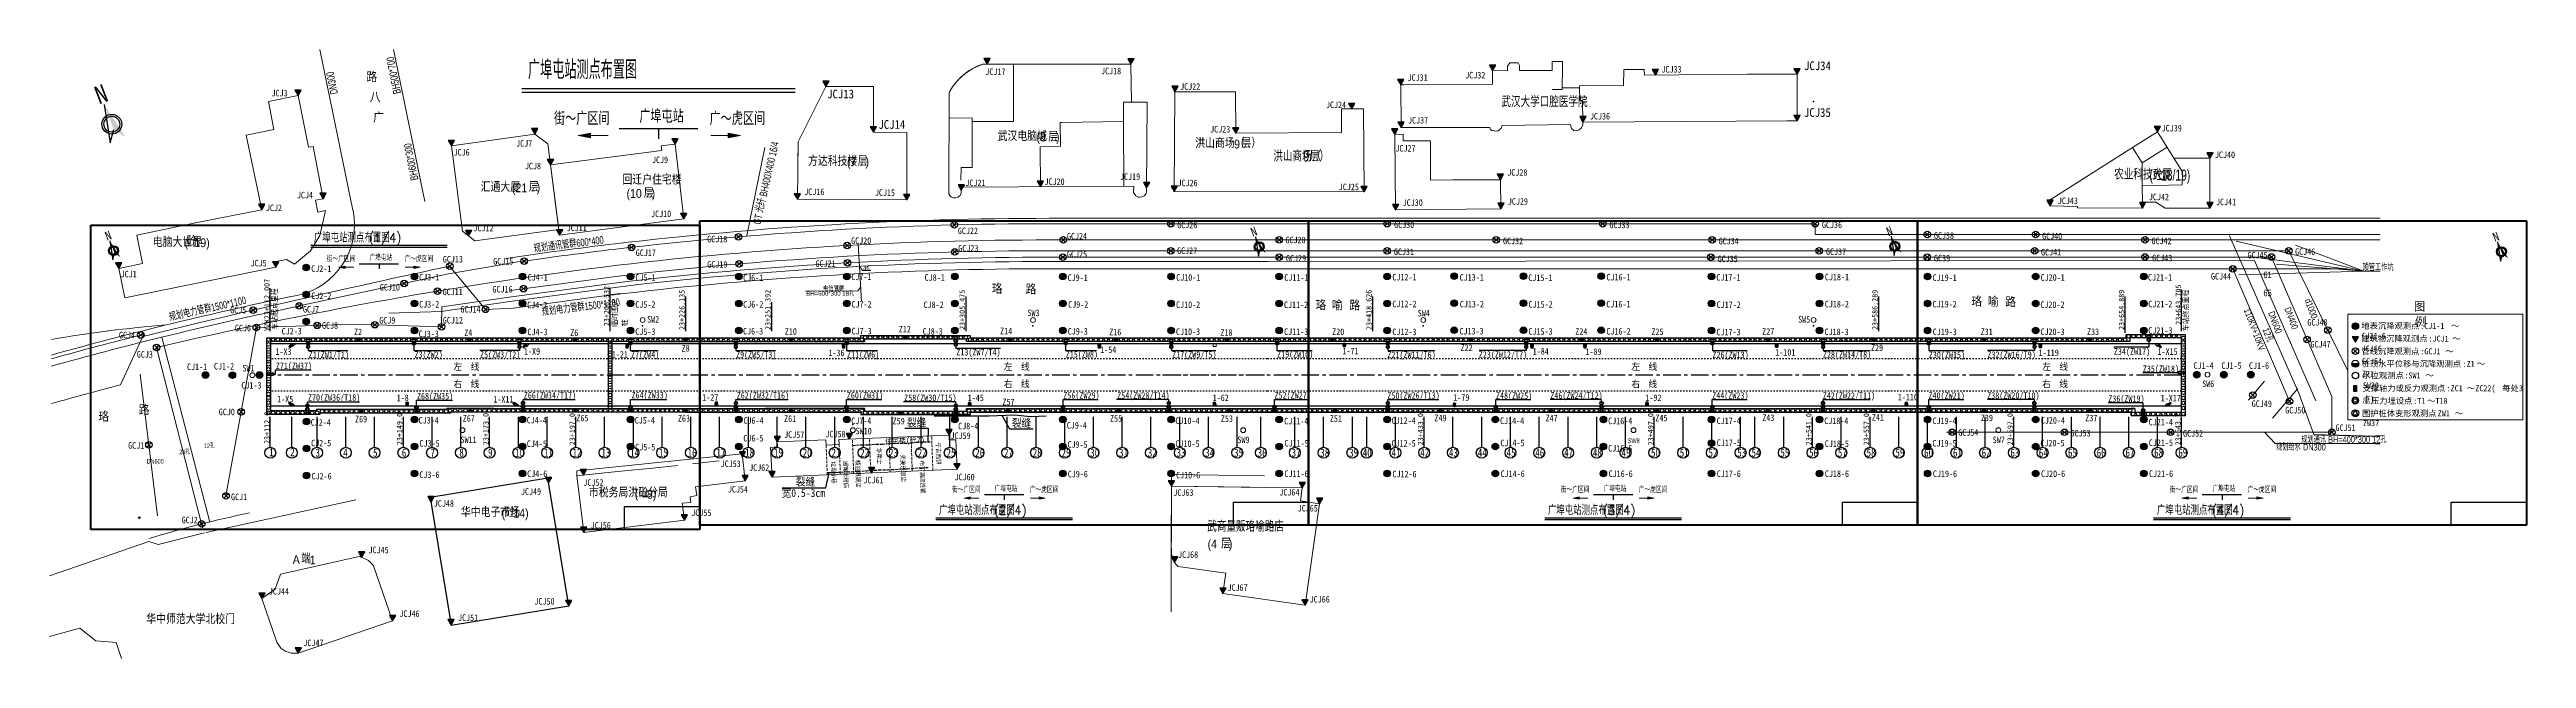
# Model space of a CAD drawing. Header units: millimetres. Extents: x 56 to 535294, y 65 to 2081451.
# Drawn here: x 56 to 2317, y 65 to 620 of the extents above.
import ezdxf
from ezdxf.enums import TextEntityAlignment as Align

# ---------------------------------------------------------------- set-up
doc = ezdxf.new("R2010")
doc.units = ezdxf.units.MM
for name, pattern in [('238400', [0.8, 0.25, -0.3, 0.25]), ('CENTER', [50.8, 31.75, -6.35, 6.35, -6.35]), ('DASH', [0.35, 0.25, -0.1]), ('L1', [0])]:
    doc.linetypes.add(name, pattern=pattern)
for name, color, linetype in [('WALL', 4, 'Continuous'), ('基坑外框及中线', 106, 'Continuous'), ('外框边线坐标标注', 7, 'Continuous'), ('桩', 5, 'Continuous'), ('桩基位置', 7, 'Continuous'), ('监测点', 7, 'Continuous')]:
    doc.layers.add(name, color=color, linetype=linetype)
doc.layers.add('监测标志', color=4, linetype='Continuous', lineweight=5)
doc.styles.get("Standard").update_dxf_attribs({"font": 'txt', "bigfont": 'gbcbig.shx'})
doc.styles.add('SZ30', font='wwtrstxt.shx', dxfattribs={"width": 0.7, "bigfont": 'hztxt.shx'})
doc.styles.add('宋体', font='')
doc.styles.get('宋体').set_extended_font_data('FangSong_GB2312')

msp = doc.modelspace()

# ---------------------------------------------------------------- texts
at = {"color": 250, "width": 0.9}
msp.add_text('广埠屯站测点布置图', height=17.07, dxfattribs=at).set_placement((493.2, 593.4))
at = {"color": 0, "style": '宋体', "width": 0.9}
for height, p in [(16.5, (101.7, 570.2)), (8.26, (109.1, 445.8)), (8.26, (1154.8, 449.4)), (8.26, (1735, 449.8)), (8.26, (2288.5, 444.8))]:
    msp.add_text('N', height=height, rotation=21.0547, dxfattribs=at).set_placement(p)
at = {"color": 7, "style": '宋体', "width": 0.9}
for s, height, p in [('路', 8, (345.7, 591.5)), ('JCJ17', 6, (910.6, 597.1, -104.9)), ('JCJ18', 6, (1016.2, 597.8, -104.9)), ('JCJ22', 6, (1088.4, 583.6, -104.9)), ('JCJ31', 6, (1296, 591.8, -104.9)), ('JCJ32', 6, (1348.6, 594, -104.9)), ('JCJ33', 6, (1527.7, 599.3, -104.9)), ('JCJ34', 8, (1657.9, 601.6, -104.9)), ('JCJ3', 6, (259, 577.6, -104.9)), ('八', 8, (348.7, 573.1)), ('JCJ13', 8, (766.2, 575.8, -104.9)), ('JCJ24', 6, (1221.5, 566.9, -104.9)), ('JCJ35', 8, (1657.8, 558.9, -104.9)), ('广', 8, (351.8, 554.7)), ('JCJ14', 8, (813, 548, -104.9)), ('JCJ23', 6, (1115.8, 544.6, -104.9)), ('JCJ37', 6, (1296.4, 552.8, -104.9)), ('JCJ36', 6, (1462.4, 556.5, -104.9)), ('JCJ39', 6, (1984.3, 545.6, -104.9)), ('JCJ6', 6, (425.2, 523.6, -104.9)), ('JCJ7', 6, (482.3, 531.7, -104.9)), ('JCJ9', 6, (606.3, 516.7, -104.9)), ('JCJ27', 6, (1284.9, 527.2, -104.9)), ('JCJ40', 6, (2032.9, 521.3, -104.9)), ('JCJ8', 6, (490.3, 511, -104.9)), ('JCJ21', 6, (892.4, 495.7, -104.9)), ('JCJ20', 6, (964.6, 496.8, -104.9)), ('JCJ19', 6, (1033.5, 501.4, -104.9)), ('JCJ26', 6, (1086, 495.6, -104.9)), ('JCJ25', 6, (1233.2, 492, -104.9)), ('JCJ28', 6, (1387, 505.2, -104.9)), ('JCJ2', 6, (253.9, 472.9, -104.9)), ('JCJ4', 6, (282.2, 484.5, -104.9)), ('JCJ16', 6, (745.3, 487.5, -104.9)), ('JCJ15', 6, (809.8, 486.8, -104.9)), ('JCJ30', 6, (1291.5, 477.7, -104.9)), ('JCJ29', 6, (1387.5, 478.7, -104.9)), ('JCJ43', 6, (1889.5, 479.3, -104.9)), ('JCJ42', 6, (1972.6, 482.8, -104.9)), ('JCJ41', 6, (2033.9, 478.3, -104.9)), ('JCJ12', 6, (443.3, 454.5, -104.9)), ('JCJ11', 6, (528.4, 454.6, -104.9)), ('JCJ10', 6, (605.5, 467.4, -104.9)), ('GCJ22', 6, (885.5, 451.9)), ('GCJ24', 6, (985.1, 447)), ('GCJ26', 6, (1085.7, 457.3)), ('GCJ30', 6, (1283.7, 457.5)), ('GCJ33', 6, (1480.2, 457.3)), ('GCJ36', 6, (1674.2, 457.4)), ('GCJ38', 6, (1776.4, 447.6)), ('GCJ40', 6, (1875.2, 447.1)), ('GCJ13', 6, (415.4, 426)), ('GCJ15', 6, (461.4, 424.1)), ('GCJ17', 6, (591.5, 431.9)), ('GCJ18', 6, (656.7, 444.4)), ('GCJ20', 6, (788.1, 442.9)), ('GCJ23', 6, (885.9, 436)), ('GCJ25', 6, (985.1, 430.7)), ('GCJ27', 6, (1085.6, 433.8)), ('GCJ28', 6, (1184.5, 443.6)), ('GCJ29', 6, (1185, 426.8)), ('GCJ31', 6, (1283.5, 432.8)), ('GCJ32', 6, (1383.1, 442.7)), ('GCJ35', 6, (1579, 426.3)), ('GCJ34', 6, (1579.9, 442.6)), ('GCJ37', 6, (1677.9, 432.9)), ('GC39', 6, (1776.5, 427)), ('GCJ41', 6, (1874.2, 432.4)), ('GCJ42', 6, (1975, 442.7)), ('GCJ43', 6, (1975.6, 427.1)), ('GCJ45', 6, (2062.7, 429.7)), ('GCJ46', 6, (2106.1, 432.9)), ('JCJ1', 6, (121.3, 412.4, -104.9)), ('JCJ5', 6, (239.9, 422.4, -104.9)), ('CJ2-1', 6, (295.3, 417.4, -104.9)), ('CJ3-1', 6, (393.8, 409.6, -104.9)), ('CJ4-1', 6, (492.8, 409.5, -104.9)), ('CJ5-1', 6, (591.2, 409.3, -104.9)), ('GCJ19', 6, (656.8, 421.3)), ('CJ6-1', 6, (689.5, 409.1, -104.9)), ('GCJ21', 6, (755.6, 422)), ('CJ7-1', 6, (788.3, 409.9, -104.9)), ('CJ8-1', 6, (855.2, 409.3, -104.9)), ('CJ9-1', 6, (985.7, 409.2, -104.9)), ('CJ10-1', 6, (1084.8, 409.4, -104.9)), ('CJ11-1', 6, (1183.5, 409.3, -104.9)), ('CJ12-1', 6, (1282.1, 409.6, -104.9)), ('CJ13-1', 6, (1343.5, 409.5, -104.9)), ('CJ15-1', 6, (1406.2, 409.1, -104.9)), ('CJ16-1', 6, (1477.6, 409.6, -104.9)), ('CJ17-1', 6, (1577.8, 409.5, -104.9)), ('CJ18-1', 6, (1676.9, 409.7, -104.9)), ('CJ19-1', 6, (1775.2, 409.2, -104.9)), ('CJ20-1', 6, (1873.8, 409.3, -104.9)), ('CJ21-1', 6, (1971.8, 409.5, -104.9)), ('GCJ44', 6, (2029.3, 410.4)), ('GCJ5', 6, (221.3, 379.6)), ('GCJ7', 6, (287.7, 380.3)), ('CJ2-2', 6, (295.4, 392.6, -104.9)), ('CJ3-2', 6, (393.8, 384.8, -104.9)), ('GCJ14', 6, (431.5, 380.3)), ('GCJ16', 6, (460.7, 398.6)), ('CJ4-2', 6, (492.4, 384.2, -104.9)), ('CJ5-2', 6, (591.1, 384.7, -104.9)), ('CJ6-2', 6, (689.6, 384.8, -104.9)), ('CJ7-2', 6, (788.4, 384.9, -104.9)), ('CJ8-2', 6, (854.2, 384.4, -104.9)), ('CJ9-2', 6, (986.2, 384.7, -104.9)), ('CJ10-2', 6, (1084.7, 384.5, -104.9)), ('CJ11-2', 6, (1183.2, 384.4, -104.9)), ('CJ12-2', 6, (1282.1, 385.2, -104.9)), ('CJ13-2', 6, (1343.7, 385)), ('CJ15-2', 6, (1406.4, 384.8)), ('CJ16-1', 6, (1477.4, 385, -104.9)), ('CJ17-2', 6, (1578.1, 384.5, -104.9)), ('CJ18-2', 6, (1676.8, 385, -104.9)), ('CJ19-2', 6, (1775.2, 385, -104.9)), ('CJ20-2', 6, (1873.6, 384.5, -104.9)), ('CJ21-2', 6, (1972.1, 385.1, -104.9)), ('GCJ4', 6, (119.8, 356.8)), ('GCJ6', 6, (225.6, 363.2)), ('CJ2-3', 6, (268.3, 360.3, -104.9)), ('GCJ8', 6, (305.1, 365.5)), ('Z2', 6, (334.4, 359.7, -104.9)), ('GCJ9', 6, (357.4, 370.2)), ('CJ3-3', 6, (393.4, 357.9, -104.9)), ('Z4', 6, (435, 358.8, -104.9)), ('CJ4-3', 6, (492.7, 359.6, -104.9)), ('Z6', 6, (531.7, 358.9, -104.9)), ('CJ5-3', 6, (591.1, 359.9, -104.9)), ('SW2', 6, (601.9, 371.1)), ('CJ6-3', 6, (689.4, 360.3, -104.9)), ('Z10', 6, (727.6, 360, -104.9)), ('CJ7-3', 6, (788.5, 360.4, -104.9)), ('Z12', 6, (831.6, 362.1, -104.9)), ('CJ8-3', 6, (853.4, 360.1, -104.9)), ('Z14', 6, (924.1, 360.4, -104.9)), ('SW3', 6, (949.1, 377)), ('CJ9-3', 6, (985.8, 360.2, -104.9)), ('Z16', 6, (1023.7, 359.5, -104.9)), ('CJ10-3', 6, (1084.6, 359.9, -104.9)), ('Z18', 6, (1125.2, 359.1, -104.9)), ('CJ11-3', 6, (1183.3, 359.9, -104.9)), ('Z20', 6, (1227.2, 359.8, -104.9)), ('CJ12-3', 6, (1282.1, 359.7, -104.9)), ('SW4', 6, (1305.3, 376.7)), ('CJ13-3', 6, (1343.4, 360.3)), ('CJ15-3', 6, (1406.3, 360.1, -104.9)), ('Z24', 6, (1449.1, 360, -104.9)), ('CJ16-2', 6, (1477.5, 360.2, -104.9)), ('Z25', 6, (1518.6, 359.8, -104.9)), ('CJ17-3', 6, (1577.9, 359.5, -104.9)), ('Z27', 6, (1619.7, 360, -104.9)), ('SW5', 6, (1652.5, 371.1)), ('CJ18-3', 6, (1676.6, 359.7, -104.9)), ('CJ19-3', 6, (1775.3, 359.7, -104.9)), ('Z31', 6, (1819.1, 359.8, -104.9)), ('CJ20-3', 6, (1873.7, 359.8, -104.9)), ('Z33', 6, (1916.2, 359.8, -104.9)), ('CJ21-3', 6, (1972.1, 360.9, -104.9)), ('GCJ48', 6, (2117.3, 368.4)), ('1-X3', 6, (262.6, 341.7, -104.9)), ('Z1(ZW1/T1)', 6, (293, 338.9, -104.9)), ('Z3(ZW2)', 6, (389.6, 338.9, -104.9)), ('Z5(ZW3/T2)', 6, (449.4, 339, -104.9)), ('1-X9', 6, (489.5, 341.9, -104.9)), ('1-21', 6, (569.7, 339.2, -104.9)), ('Z7(ZW4)', 6, (587.2, 339, -104.9)), ('Z8', 6, (633.4, 344.7, -104.9)), ('Z9(ZW5/T3)', 6, (683.1, 338.9, -104.9)), ('1-36', 6, (767.4, 340.5, -104.9)), ('Z11(ZW6)', 6, (784.4, 339.1, -104.9)), ('Z13(ZW7/T4)', 6, (884.1, 341.1, -104.9)), ('Z15(ZW8)', 6, (984, 339.2, -104.9)), ('1-54', 6, (1015.5, 343.4, -104.9)), ('Z17(ZW9/T5)', 6, (1081.1, 339, -104.9)), ('Z19(ZW10)', 6, (1176.9, 339.2, -104.9)), ('1-71', 6, (1236.6, 342.2, -104.9)), ('Z21(ZW11/T6)', 6, (1277.6, 338.8, -104.9)), ('Z22', 6, (1344.4, 345.3, -104.9)), ('Z23(ZW12/T7)', 6, (1361, 339, -104.9)), ('1-84', 6, (1410.2, 341.9, -104.9)), ('1-89', 6, (1458.4, 341.6, -104.9)), ('Z26(ZW13)', 6, (1574.3, 338.7, -104.9)), ('1-101', 6, (1631.6, 341, -104.9)), ('Z28(ZW14/T8)', 6, (1675.1, 339, -104.9)), ('Z29', 6, (1719, 345.2, -104.9)), ('Z30(ZW15)', 6, (1771.8, 338.7, -104.9)), ('Z32(ZW16/T9)', 6, (1825.3, 338.9, -104.9)), ('1-119', 6, (1872, 340.7, -104.9)), ('Z34(ZW17)', 6, (1940.7, 341.8, -104.9)), ('1-X15', 6, (1980.5, 341.7, -104.9)), ('GCJ47', 6, (2120.1, 348.4)), ('CJ1-1', 6, (181.9, 327.8, -104.9)), ('CJ1-2', 6, (206.5, 328.3, -104.9)), ('CJ1-3', 6, (231.5, 310.9, -104.9)), ('SW1', 6, (232.6, 326.5)), ('Z71(ZW37)', 6, (263, 328.7, -104.9)), ('Z35(ZW18)', 6, (1967.1, 326, -104.9)), ('CJ1-4', 6, (2013.4, 328.9, -104.9)), ('SW6', 6, (2021.3, 312.3)), ('CJ1-5', 6, (2038.9, 328.9, -104.9)), ('CJ1-6', 6, (2064, 328.9, -104.9)), ('1-X5', 6, (264.2, 298.3, -104.9)), ('Z70(ZW36/T18)', 6, (292.3, 299.8, -104.9)), ('1-8', 6, (373.3, 299.4, -104.9)), ('Z68(ZW35)', 6, (391.8, 301, -104.9)), ('1-X11', 6, (461.5, 298.2, -104.9)), ('Z66(ZW34/T17)', 6, (489.3, 301.8, -104.9)), ('Z64(ZW33)', 6, (587.7, 301.9, -104.9)), ('1-27', 6, (652.2, 299.9, -104.9)), ('Z62(ZW32/T16)', 6, (683.7, 301.7, -104.9)), ('Z60(ZW31)', 6, (784.2, 301.8, -104.9)), ('Z58(ZW30/T15)', 6, (836.5, 299.5, -104.9)), ('1-45', 6, (894.5, 299.5, -104.9)), ('Z57', 6, (926.2, 295.7, -104.9)), ('Z56(ZW29)', 6, (981.8, 301.7, -104.9)), ('Z54(ZW28/T14)', 6, (1031, 301.6, -104.9)), ('1-62', 6, (1118.1, 299.5, -104.9)), ('Z52(ZW27)', 6, (1174.6, 301.8, -104.9)), ('1-79', 6, (1337.7, 299.8, -104.9)), ('Z48(ZW25)', 6, (1376.7, 301.5, -104.9)), ('Z46(ZW24/T12)', 6, (1426.3, 301.7, -104.9)), ('1-92', 6, (1513, 299.6, -104.9)), ('Z44(ZW23)', 6, (1574.1, 301.6, -104.9)), ('1-110', 6, (1743.5, 300.1, -104.9)), ('Z40(ZW21)', 6, (1771.5, 301.5, -104.9)), ('Z38(ZW20/T10)', 6, (1825.1, 301.6, -104.9)), ('Z36(ZW19)', 6, (1935.6, 298.7, -104.9)), ('1-X17', 6, (1983.4, 299.2, -104.9)), ('GCJ49', 6, (2066.5, 294.1)), ('GCJ50', 6, (2097.1, 288.2)), ('GCJ0', 6, (210.9, 286.6)), ('CJ2-4', 6, (294.8, 277.1, -104.9)), ('Z69', 6, (335.3, 280.1, -104.9)), ('CJ3-4', 6, (393.3, 279, -104.9)), ('Z67', 6, (433.6, 280.7, -104.9)), ('CJ4-4', 6, (492, 279.1, -104.9)), ('Z65', 6, (537.3, 281, -104.9)), ('CJ5-4', 6, (590.6, 279, -104.9)), ('Z63', 6, (630, 280.7, -104.9)), ('CJ6-4', 6, (689.8, 278.8, -104.9)), ('Z61', 6, (726.9, 280.5, -104.9)), ('JCJ57', 6, (727, 265.9, -104.9)), ('JCJ58', 6, (764.6, 266.4, -104.9)), ('CJ7-4', 6, (788.2, 278.5, -104.9)), ('SW10', 6, (792.2, 269.2)), ('Z59', 6, (826, 278.3, -104.9)), ('CJ8-4', 6, (885.8, 273.7, -104.9)), ('CJ9-4', 6, (984.9, 274.4, -104.9)), ('Z55', 6, (1024.4, 280.7, -104.9)), ('CJ10-4', 6, (1084, 278.6, -104.9)), ('Z53', 6, (1125.6, 280.5, -104.9)), ('CJ11-4', 6, (1183.4, 278.2, -104.9)), ('Z51', 6, (1225.1, 280.6, -104.9)), ('CJ12-4', 6, (1281.4, 278.7, -104.9)), ('Z49', 6, (1320.5, 281.1, -104.9)), ('CJ14-4', 6, (1380.4, 278.6, -104.9)), ('Z47', 6, (1422, 281, -104.9)), ('CJ16-4', 6, (1479.1, 278.4, -104.9)), ('Z45', 6, (1522.2, 281.1, -104.9)), ('CJ17-4', 6, (1578.1, 278.5, -104.9)), ('Z43', 6, (1619.8, 281.3, -104.9)), ('CJ18-4', 6, (1676.3, 278.5, -104.9)), ('Z41', 6, (1719.8, 281.7, -104.9)), ('CJ19-4', 6, (1775.1, 278.5, -104.9)), ('GCJ54', 6, (1798.6, 267.8)), ('Z39', 6, (1819.3, 281.2, -104.9)), ('CJ20-4', 6, (1874, 278.9, -104.9)), ('GCJ53', 6, (1901.1, 267.2)), ('Z37', 6, (1914.6, 281.1, -104.9)), ('CJ21-4', 6, (1972.5, 277.3, -104.9)), ('GCJ52', 6, (2003.8, 267)), ('GCJ51', 6, (2143, 272.2)), ('GCJ1', 6, (128.2, 256)), ('CJ2-5', 6, (295.2, 258.2, -104.9)), ('CJ3-5', 6, (394.1, 257.9, -104.9)), ('SW11', 6, (431.6, 261.2)), ('CJ4-5', 6, (492.1, 257.6, -104.9)), ('CJ5-5', 6, (591, 254.5, -104.9)), ('CJ6-5', 6, (689.7, 262.6)), ('CJ9-5', 6, (985.6, 256.9, -104.9)), ('CJ10-5', 6, (1084.1, 257.7, -104.9)), ('SW9', 6, (1140.7, 261.1)), ('CJ11-5', 6, (1183.7, 258, -104.9)), ('CJ12-5', 6, (1281.4, 258, -104.9)), ('CJ14-5', 6, (1380.7, 258.3, -104.9)), ('CJ16-5', 6, (1479.1, 253.4, -104.9)), ('CJ17-5', 6, (1578.2, 258.5, -104.9)), ('CJ18-5', 6, (1676.8, 257.6, -104.9)), ('CJ19-5', 6, (1775.1, 258, -104.9)), ('SW7', 6, (1830.1, 261.1)), ('CJ20-5', 6, (1873.6, 258.2, -104.9)), ('CJ21-5', 6, (1972.6, 258.5, -104.9)), ('CJ2-6', 6, (295.6, 228, -104.9)), ('CJ3-6', 6, (394, 229.3, -104.9)), ('CJ4-6', 6, (492.4, 230.2, -104.9)), ('JCJ52', 6, (543.7, 222.2, -104.9)), ('JCJ53', 6, (669, 239.3, -104.9)), ('JCJ61', 6, (799.3, 224.4, -104.9)), ('JCJ60', 6, (882.5, 227.2, -104.9)), ('CJ9-6', 6, (985.8, 229.9, -104.9)), ('CJ10-6', 6, (1084.7, 228.9)), ('CJ11-6', 6, (1183.6, 230.2, -104.9)), ('CJ12-6', 6, (1282.2, 229.9, -104.9)), ('CJ14-6', 6, (1380.9, 230.2, -104.9)), ('CJ16-6', 6, (1479.5, 230.2, -104.9)), ('CJ17-6', 6, (1578.2, 230.2, -104.9)), ('CJ18-6', 6, (1676.9, 230.2, -104.9)), ('CJ19-6', 6, (1775.5, 230.2, -104.9)), ('CJ20-6', 6, (1874.2, 230.2, -104.9)), ('CJ21-6', 6, (1972.8, 230.2, -104.9)), ('JCJ48', 6, (407.2, 203.1, -104.9)), ('JCJ49', 6, (486.7, 214, -104.9)), ('JCJ54', 6, (675.6, 216, -104.9)), ('JCJ63', 6, (1082.2, 213, -16.8)), ('JCJ64', 6, (1179, 213.3, 20.1)), ('JCJ65', 6, (1195.7, 198.7, 20.1)), ('JCJ56', 6, (550.4, 183.2, -104.9)), ('JCJ55', 6, (642.2, 194.6, -104.9)), ('JCJ45', 6, (347.6, 160.6)), ('JCJ68', 6, (1086.5, 156.4, 20.1)), ('JCJ44', 6, (256.6, 122.9)), ('JCJ50', 6, (499, 113.7, -104.9)), ('JCJ67', 6, (1131.6, 126.3, 20.1)), ('JCJ66', 6, (1206.6, 115.6, 20.1)), ('JCJ46', 6, (375.8, 102.5)), ('JCJ51', 6, (429.3, 98.8, -104.9)), ('JCJ47', 6, (288.1, 75.8))]:
    msp.add_text(s, height=height, dxfattribs=at).set_placement(p)
at = {"color": 7, "style": '宋体'}
for s, height, rotation, width, p in [('广埠屯站', 10.63, 0.2218, 0.7, (594.8, 554.5, 0)), ('街～广区间', 10.63, 0.2218, 0.7, (516.9, 552.5, 0)), ('广～虎区间', 10.63, 0.2218, 0.7, (658.9, 552.5, 0)), ('街～广区间', 5.31, 0.2218, 0.7, (309.5, 427, 0)), ('广埠屯站', 5.31, 0.2218, 0.7, (348.4, 428, 0)), ('广～虎区间', 5.31, 0.2218, 0.7, (380.5, 427, 0)), ('Z50(ZW26/T13)', 6, 360, 0.9, (1277.6, 301.6, -104.9)), ('Z42(ZW22/T11)', 6, 360, 0.9, (1675, 301.5, -104.9)), ('街～广区间', 5.31, 0.2218, 0.7, (880.2, 216.3, 0)), ('广埠屯站', 5.31, 0.2218, 0.7, (919.1, 217.3, 0)), ('广～虎区间', 5.31, 0.2218, 0.7, (951.2, 216.3, 0)), ('街～广区间', 5.31, 0.2218, 0.7, (1435.9, 216.3, 0)), ('广埠屯站', 5.31, 0.2218, 0.7, (1474.9, 217.3, 0)), ('广～虎区间', 5.31, 0.2218, 0.7, (1507, 216.3, 0)), ('街～广区间', 5.31, 0.2218, 0.7, (1991.7, 216.3, 0)), ('广埠屯站', 5.31, 0.2218, 0.7, (2030.7, 217.3, 0)), ('广～虎区间', 5.31, 0.2218, 0.7, (2062.7, 216.3, 0))]:
    msp.add_text(s, height=height, rotation=rotation, dxfattribs=dict(at, width=width)).set_placement(p)
at = {"color": 7, "width": 0.9}
for s, p in [('广埠屯站测点布置图', (297.7, 444.3)), ('(1/4)', (348, 444.3)), ('广埠屯站测点布置图', (868.3, 195.6)), ('(2/4)', (918.6, 195.6)), ('广埠屯站测点布置图', (1424.1, 195.6)), ('(3/4)', (1474.4, 195.6)), ('广埠屯站测点布置图', (1979.9, 195.6)), ('(4/4)', (2030.2, 195.6))]:
    msp.add_text(s, height=8.53, dxfattribs=at).set_placement(p)
at = {"color": 5, "style": '宋体', "width": 0.9}
for s, p in [('珞', (916.5, 398.3)), ('路', (947.3, 397.8)), ('珞', (1212.1, 383.4)), ('喻', (1227, 383.2)), ('路', (1243, 383)), ('珞', (1810.7, 386.6)), ('喻', (1825.6, 386.4)), ('路', (1841.6, 386.2)), ('路', (137.9, 287.6)), ('珞', (101.1, 281.6))]:
    msp.add_text(s, height=8, dxfattribs=at).set_placement(p)
at = {"color": 1, "style": '宋体', "width": 0.9}
for s, height, p in [('GCJ10', 6, (357.9, 400.4)), ('GCJ11', 6, (415.2, 396.2)), ('GCJ12', 6, (415.4, 370.3)), ('GCJ3', 6, (136.1, 339.1)), ('裂缝', 7.2, (839, 276.3)), ('裂缝', 7.2, (934.7, 275.8)), ('JCJ59', 6, (878.8, 264.9, -104.9)), ('JCJ62', 6, (695, 235.8, -104.9)), ('裂缝', 7.2, (737.5, 222.2)), ('GCJ1', 6, (222.1, 209.1)), ('宽0.5-3cm', 7.2, (724.6, 212)), ('GCJ2', 6, (177, 188))]:
    msp.add_text(s, height=height, dxfattribs=at).set_placement(p)
at = {"color": 0, "style": '宋体'}
for s, height, p in [('图', 7.56, (2214.6, 382.1)), ('地表沉降观测点', 5.4, (2166.6, 365.4)), ('CJ21-6', 5.4, (2166.9, 356.4)), ('例', 7.56, (2215.6, 368.3)), (':CJ1-1', 5.4, (2220.3, 365.4)), ('～', 5.4, (2248.6, 365.4)), ('建筑物沉降观测点', 5.4, (2166.5, 353.8)), ('管线沉降观测点', 5.4, (2166.6, 342.2)), ('JCJ66', 5.4, (2166.9, 344.8)), (':GCJ1', 5.4, (2220.4, 342.2)), (':JCJ1', 5.4, (2227.9, 353.8)), ('～', 5.4, (2243.3, 342.2)), ('～', 5.4, (2249.5, 353.8)), ('桩顶水平位移与沉降观测点', 5.403, (2166.8, 330.8)), ('GCJ54', 5.4, (2167.1, 333.2)), ('Z71', 5.4, (2167.1, 321.8)), ('水位观测点', 5.4, (2167.5, 320.2)), ('SW20', 5.4, (2167.9, 311.2)), (':SW1', 5.4, (2205.9, 320.2)), ('～', 5.4, (2225.2, 320.2)), (':Z1', 5.4, (2259, 330.8)), ('～', 5.4, (2272.1, 330.8)), ('点', 5.4, (2167.3, 298.5)), ('支撑轴力或反力观测点', 5.4, (2167.6, 308.5)), ('土压力埋设点', 5.4, (2167.8, 297)), (')', 5.4, (2175, 298.5)), (':T1', 5.4, (2213.9, 297)), ('～', 5.4, (2226.5, 297)), ('T18', 5.4, (2234.2, 297)), (':ZC1', 5.4, (2244.4, 308.5)), ('～', 5.4, (2262.9, 308.5)), ('ZC22(', 5.4, (2270.6, 308.5)), ('每处', 5.4, (2295.1, 308.5)), ('3', 5.4, (2310.4, 308.5)), ('围护桩体变形观测点', 5.4, (2167.1, 285.6)), ('ZW37', 5.4, (2168.1, 276.6)), ('ZW1', 5.4, (2236.3, 285.6)), ('～', 5.4, (2251.7, 285.6))]:
    msp.add_text(s, height=height, dxfattribs=at).set_placement(p)
at = {"color": 5, "style": '宋体', "width": 0.9}
for s, p in [('左  线', (448.8, 327.8, 80.2)), ('右  线', (448.7, 312, 80.2)), ('右  线', (951, 312, 80.2)), ('左  线', (951.1, 327.8, 80.2)), ('右  线', (1523.8, 312, 80.2)), ('左  线', (1523.9, 327.8, 80.2)), ('左  线', (1898.9, 327.8, 80.2)), ('右  线', (1898.8, 312, 80.2))]:
    msp.add_text(s, height=6.3, dxfattribs=at).set_placement(p, align=Align.RIGHT)
at = {"color": 252, "style": '宋体', "width": 0.9}
for s, height, rotation, p in [('华莱士', 4, 272.0521, (811.5, 256.8)), ('住宅楼(砼7)', 5, 2.0521, (819.2, 260.4)), ('天美乐饭店', 4, 272.0521, (833.1, 250.7)), ('千吉西饼', 4, 272.0521, (865.4, 261.6)), ('垃圾小巷', 4, 272.0521, (769.9, 244.3)), ('湖南米粉店', 4, 272.0521, (780.8, 245)), ('精益眼镜店', 4, 272.0521, (792, 245.5)), ('布丁酒店连锁', 4, 272.0521, (850.7, 245.3))]:
    msp.add_text(s, height=height, rotation=rotation, dxfattribs=at).set_placement(p)
at = {"layer": '外框边线坐标标注', "color": 5, "style": '宋体'}
for s, height, rotation, width, p in [('YZK23+112.007', 5, 90.1409, 0.9, (257.4, 363.3)), ('车站起点里程', 5, 90.1409, 0.9, (264.3, 364.6)), ('23+206.532', 5, 90.1409, 0.9, (567.4, 367.9)), ('临时围护', 5, 90.1409, 0.9, (574.7, 367.3)), ('23+226.135', 5, 90.1409, 0.9, (636.2, 364.4)), ('23+251.392', 5, 90.1409, 0.9, (714.6, 364.4)), ('23+305.475', 5, 90.1409, 0.9, (892, 364.4)), ('23+418.626', 5, 90.1409, 0.9, (1263.3, 364.4)), ('23+586.289', 5, 90.1409, 0.9, (1725.1, 364.4)), ('23+654.889', 5, 90.1409, 0.9, (1950.2, 364.4)), ('23+643.705', 5, 90.1409, 0.9, (2002, 369.1)), ('车站终点里程', 5, 90.1409, 0.9, (2008.9, 363.4)), ('桩', 5, 90.1409, 0.9, (583.9, 367.7)), ('23+112.0', 5, 90.1409, 0.9, (257.4, 260.4)), ('23+149.0', 5, 90.1409, 0.9, (378.5, 259.3)), ('23+173.0', 5, 90.1409, 0.9, (457.2, 259.3)), ('23+197.0', 5, 90.1409, 0.9, (536, 259.2)), ('23+433.0', 5, 90.1409, 0.9, (1310.3, 259.2)), ('23+497.0', 5, 90.1409, 0.9, (1520.4, 259.2)), ('23+541.0', 5, 90.1409, 0.9, (1664.7, 259.2)), ('23+557.0', 5, 90.1409, 0.9, (1717.2, 259.2)), ('23+597.0', 5, 90.1409, 0.9, (1848.5, 259.2)), ('23+643.7', 5, 90.1409, 0.9, (2001.7, 259.2)), ('1', 7.5, 0.1409, 0.8, (256.9, 249.1)), ('2', 7.5, 0.1409, 0.8, (276.1, 249.2)), ('3', 7.5, 0.1409, 0.8, (299.2, 248.7)), ('4', 7.5, 0.1409, 0.8, (324.5, 248.7)), ('5', 7.5, 0.1409, 0.8, (351.7, 248.7)), ('6', 7.5, 0.1409, 0.8, (378, 248.7)), ('7', 7.5, 0.1409, 0.8, (404.2, 248.7)), ('8', 7.5, 0.1409, 0.8, (430.5, 248.7)), ('9', 7.5, 0.1409, 0.8, (456.7, 248.7)), ('10', 7.5, 0.1409, 0.8, (481.5, 248.7)), ('11', 7.5, 0.1409, 0.8, (507.7, 248.7)), ('12', 7.5, 0.1409, 0.8, (533.9, 248.7)), ('13', 7.5, 0.1409, 0.8, (560.2, 248.7)), ('14', 7.5, 0.1409, 0.8, (586.4, 248.7)), ('15', 7.5, 0.1409, 0.8, (612.7, 248.7)), ('16', 7.5, 0.1409, 0.8, (638.9, 248.7)), ('17', 7.5, 0.1409, 0.8, (665.2, 248.7)), ('18', 7.5, 0.1409, 0.8, (691.4, 248.7)), ('19', 7.5, 0.1409, 0.8, (717.7, 248.7)), ('20', 7.5, 0.1409, 0.8, (743.9, 248.7)), ('21', 7.5, 0.1409, 0.8, (770.2, 248.7)), ('22', 7.5, 0.1409, 0.8, (796.4, 248.7)), ('23', 7.5, 0.1409, 0.8, (822.7, 248.7)), ('22', 7.5, 0.1409, 0.8, (848.9, 248.7)), ('25', 7.5, 0.1409, 0.8, (875.2, 248.7)), ('26', 7.5, 0.1409, 0.8, (901.4, 248.7)), ('27', 7.5, 0.1409, 0.8, (927.7, 248.7)), ('28', 7.5, 0.1409, 0.8, (953.9, 248.7)), ('29', 7.5, 0.1409, 0.8, (980.2, 248.7)), ('30', 7.5, 0.1409, 0.8, (1006.4, 248.7)), ('31', 7.5, 0.1409, 0.8, (1032.7, 248.7)), ('32', 7.5, 0.1409, 0.8, (1058.9, 248.7)), ('33', 7.5, 0.1409, 0.8, (1085.2, 248.7)), ('34', 7.5, 0.1409, 0.8, (1111.4, 248.7)), ('35', 7.5, 0.1409, 0.8, (1137.7, 248.7)), ('36', 7.5, 0.1409, 0.8, (1159.2, 248.7)), ('37', 7.5, 0.1409, 0.8, (1190.2, 248.7)), ('38', 7.5, 0.1409, 0.8, (1216.4, 248.7)), ('39', 7.5, 0.1409, 0.8, (1242.7, 248.7)), ('40', 7.5, 0.1409, 0.8, (1255.1, 248.7)), ('41', 7.5, 0.1409, 0.8, (1281.4, 248.7)), ('42', 7.5, 0.1409, 0.8, (1307.6, 248.7)), ('43', 7.5, 0.1409, 0.8, (1333.8, 248.7)), ('44', 7.5, 0.1409, 0.8, (1360.1, 248.7)), ('45', 7.5, 0.1409, 0.8, (1386.4, 248.7)), ('46', 7.5, 0.1409, 0.8, (1412.6, 248.7)), ('47', 7.5, 0.1409, 0.8, (1438.9, 248.7)), ('48', 7.5, 0.1409, 0.8, (1465.1, 248.7)), ('49', 7.5, 0.1409, 0.8, (1491.4, 248.7)), ('50', 7.5, 0.1409, 0.8, (1518.2, 248.7)), ('51', 7.5, 0.1409, 0.8, (1544.4, 248.7)), ('52', 7.5, 0.1409, 0.8, (1570.7, 248.7)), ('53', 7.5, 0.1409, 0.8, (1596.9, 248.7)), ('54', 7.5, 0.1409, 0.8, (1610, 248.7)), ('55', 7.5, 0.1409, 0.8, (1636.3, 248.7)), ('56', 7.5, 0.1409, 0.8, (1662.5, 248.7)), ('57', 7.5, 0.1409, 0.8, (1688.8, 248.7)), ('58', 7.5, 0.1409, 0.8, (1715, 248.7)), ('59', 7.5, 0.1409, 0.8, (1741.3, 248.7)), ('60', 7.5, 0.1409, 0.8, (1767.5, 248.7)), ('61', 7.5, 0.1409, 0.8, (1793.8, 248.7)), ('62', 7.5, 0.1409, 0.8, (1820, 248.7)), ('63', 7.5, 0.1409, 0.8, (1846.3, 248.7)), ('64', 7.5, 0.1409, 0.8, (1872.2, 248.6)), ('65', 7.5, 0.1409, 0.8, (1898.8, 248.7)), ('66', 7.5, 0.1409, 0.8, (1925, 248.7)), ('67', 7.5, 0.1409, 0.8, (1951.3, 248.7)), ('68', 7.5, 0.1409, 0.8, (1977.5, 248.7)), ('69', 7.5, 0.1409, 0.8, (1999.5, 248.7))]:
    msp.add_text(s, height=height, rotation=rotation, dxfattribs=dict(at, width=width)).set_placement(p)
at = {"layer": '监测点', "lineweight": 0, "style": 'SZ30'}
for s, height, rotation, width, p in [('BH500*700', 6.93, 101.2582, 0.7, (377.2, 580.6)), ('DN300', 6.93, 101.2582, 0.7, (319.7, 580.2, 97.6)), ('武汉大学口腔医学院', 10, 0, 0.7, (1381.6, 567.8)), ('武汉电脑城', 8, 0, 0.9, (921.8, 536.9)), ('(8', 8, 0, 0.9, (957.3, 536.5)), ('层', 8, 0, 0.9, (968, 536.5)), (')', 8, 0, 0.9, (975.1, 536.4)), ('BH600*300', 6.93, 101.2582, 0.7, (393.1, 501.7)), ('方达科技楼', 8, 0, 0.9, (748.8, 514.2)), ('(7', 8, 0, 0.9, (784.3, 513.8)), ('层', 8, 0, 0.9, (794.1, 514.2)), (')', 8, 0, 0.9, (801.2, 514.1)), ('洪山商场（', 8, 0, 0.9, (1102.2, 530.5)), ('9', 8, 0, 0.9, (1137.7, 530.1)), ('层）', 8, 0, 0.9, (1144.3, 530.7)), ('洪山商场（', 10, 0, 0.7, (1173.4, 518.2)), ('9', 10, 0, 0.7, (1200.9, 518.1)), ('层）', 10, 0, 0.7, (1206.8, 518.3)), ('汇通大厦', 8, 0, 0.9, (450, 490.5)), ('(21', 8, 0, 0.9, (478.5, 490.1)), ('层', 8, 0, 0.9, (494, 490.7)), (')', 8, 0, 0.9, (501.1, 490.6)), ('回迁户住宅楼', 8, 0, 0.9, (579.4, 497.2)), ('农业科技大厦', 10, 0, 0.7, (1941, 501.6)), ('(', 10, 0, 0.7, (1973.2, 500.9)), ('砼', 10, 0, 0.7, (1976.7, 500.9)), ('18/19)', 10, 0, 0.7, (1983.8, 500.8)), ('(10', 8, 0, 0.9, (583.1, 485)), ('层', 8, 0, 0.9, (598.9, 485.1)), (')', 8, 0, 0.9, (606, 485)), ('电脑大世界', 8, 0, 0.9, (150.7, 440.2)), ('(', 8, 0, 0.9, (179.7, 440.1)), ('砼', 8, 0, 0.9, (181.9, 441.3)), ('19)', 8, 0, 0.9, (188.7, 440)), ('规划通讯管群600*400', 6.926, 7.4946, 0.7, (498.9, 435)), ('46', 4, 0, 0.9, (798.9, 418.7, 322.2)), ('61', 6, 0, 0.7, (2077.2, 411.7, 322.2)), ('顶管工作坑', 6, 0, 0.7, (2167.6, 418.5)), ('规划电力管群1500*1100', 6.926, 13.0038, 0.7, (166.6, 372.4)), ('规划电力管群1500*1100', 6.926, 7.4946, 0.7, (506.3, 377.2)), ('BH=600*300 18孔', 4, 0, 0.9, (747.2, 395.7, 74.7)), ('电信管群 ', 4, 0, 0.9, (762.5, 400.4, 74.7)), ('45', 4, 0, 0.9, (773.8, 400.9, 322.2)), ('65', 6, 0, 0.7, (2077.2, 395.2, 322.2)), ('DN400', 6, 290.6684, 0.7, (2096.2, 383.8)), ('d1000', 6, 290.6684, 0.7, (2114.7, 391.6)), ('110KV+10KV', 6, 290.6684, 0.7, (2059.1, 382.8)), ('12孔', 6, 290.6684, 0.7, (2076.2, 365)), ('DN600', 6, 290.6684, 0.7, (2081.4, 380.1, 88.1)), ('24孔', 4.29, 0, 0.7, (174.8, 250.9)), ('12孔', 4.29, 0, 0.7, (197.3, 256.6)), ('SW8', 4.29, 360, 0.7, (1497, 261.1)), ('规划给水 DN300', 6, 0, 0.7, (2088.7, 254.4)), ('规划通讯 BH=400*300 12孔', 6, 0, 0.7, (2111.7, 261.4)), ('DN600', 4.29, 0, 0.7, (145, 242.4)), ('市税务局洪山分局', 8, 0, 0.9, (548.7, 211.7)), ('(', 8, 0, 0.9, (590.6, 210.9)), ('砼', 8, 0, 0.9, (594.1, 211.4)), ('8)', 8, 0, 0.9, (601.7, 210.4)), ('华中电子市场', 8, 0, 0.9, (431.9, 193.7)), ('(', 8, 0, 0.9, (469.1, 193.1)), ('砼', 8, 0, 0.9, (472.6, 193.6)), ('14)', 8, 0, 0.9, (479.8, 193.2)), ('武商量贩珞喻路店', 10, 0, 0.7, (1113.1, 180.2)), ('A', 8, 0, 0.9, (278.4, 150.8)), ('端', 8, 0, 0.9, (286, 151.4)), ('1', 8, 0, 0.9, (293.9, 150.4)), ('(4', 8, 0, 0.9, (1113.5, 165)), ('层', 8, 0, 0.9, (1125.8, 165.1)), (')', 8, 0, 0.9, (1132.9, 165.1)), ('华中师范大学北校门', 8, 0, 0.9, (144.7, 96.1))]:
    msp.add_text(s, height=height, rotation=rotation, dxfattribs=dict(at, width=width)).set_placement(p)
at = {"layer": '监测点', "lineweight": 0, "style": 'SZ30', "width": 0.7}
msp.add_text('GT 光纤 BH400X400 16/4', height=6.926, rotation=77.3395, dxfattribs=at).set_placement((709.5, 498.7, 7), align=Align.MIDDLE)

# ---------------------------------------------------------------- hatches: boundary and pattern name
h = msp.add_hatch(color=7)
h.paths.add_polyline_path([(912.2, 612.1), (909.3, 612.1), (912.2, 607.1)])
h.paths.add_polyline_path([(915.1, 612.1), (912.2, 612.1), (912.2, 607.1)])
h = msp.add_hatch(color=7)
h.paths.add_polyline_path([(1043.5, 612), (1040.6, 612), (1043.5, 607)])
h.paths.add_polyline_path([(1046.4, 612), (1043.5, 612), (1043.5, 607)])
h = msp.add_hatch(color=7)
h.paths.add_polyline_path([(765.1, 591.5), (762.3, 591.5), (765.1, 586.5)])
h.paths.add_polyline_path([(768, 591.5), (765.1, 591.5), (765.1, 586.5)])
h = msp.add_hatch(color=7)
h.paths.add_polyline_path([(1289.7, 593.1), (1286.8, 593.1), (1289.7, 588.1)])
h.paths.add_polyline_path([(1292.6, 593.1), (1289.7, 593.1), (1289.7, 588.1)])
h = msp.add_hatch(color=7)
h.paths.add_polyline_path([(1373.6, 606.2), (1370.7, 606.2), (1373.6, 601.2)])
h.paths.add_polyline_path([(1376.5, 606.2), (1373.6, 606.2), (1373.6, 601.2)])
h = msp.add_hatch(color=7)
h.paths.add_polyline_path([(1522.2, 602), (1519.3, 602), (1522.2, 597)])
h.paths.add_polyline_path([(1525.1, 602), (1522.2, 602), (1522.2, 597)])
h = msp.add_hatch(color=7)
h.paths.add_polyline_path([(1651.6, 602.8), (1648.7, 602.8), (1651.6, 597.8)])
h.paths.add_polyline_path([(1654.4, 602.8), (1651.6, 602.8), (1651.6, 597.8)])
h = msp.add_hatch(color=7)
h.paths.add_polyline_path([(283.3, 583.4), (280.4, 583.4), (283.3, 578.4)])
h.paths.add_polyline_path([(286.2, 583.4), (283.3, 583.4), (283.3, 578.4)])
h = msp.add_hatch(color=7)
h.paths.add_polyline_path([(1083.7, 586.8), (1080.8, 586.8), (1083.7, 581.8)])
h.paths.add_polyline_path([(1086.6, 586.8), (1083.7, 586.8), (1083.7, 581.8)])
h = msp.add_hatch(color=7)
h.paths.add_polyline_path([(1083.7, 586.8), (1080.8, 586.8), (1083.7, 581.8)])
h.paths.add_polyline_path([(1086.6, 586.8), (1083.7, 586.8), (1083.7, 581.8)])
h = msp.add_hatch(color=7)
h.paths.add_polyline_path([(1245.1, 571.2), (1242.2, 571.2), (1245.1, 566.2)])
h.paths.add_polyline_path([(1248, 571.2), (1245.1, 571.2), (1245.1, 566.2)])
h = msp.add_hatch(color=7)
h.paths.add_polyline_path([(499.3, 548.2), (496.4, 548.2), (499.3, 543.2)])
h.paths.add_polyline_path([(502.2, 548.2), (499.3, 548.2), (499.3, 543.2)])
at = {"linetype": 'ByBlock', "lineweight": 25}
for points in [[(538.9, 541.9), (550.3, 539.8), (550.3, 543.9)], [(675.8, 543.9), (675.8, 539.8), (687.2, 541.9)], [(320.5, 421.7), (326.2, 420.6), (326.2, 422.7)], [(389, 422.7), (389, 420.6), (394.7, 421.7)], [(891.2, 210.9), (896.9, 209.9), (896.9, 212)], [(959.6, 212), (959.6, 209.9), (965.3, 210.9)], [(1447, 210.9), (1452.7, 209.9), (1452.7, 212)], [(1515.4, 212), (1515.4, 209.9), (1521.1, 210.9)], [(2002.7, 210.9), (2008.4, 209.9), (2008.4, 212)], [(2071.2, 212), (2071.2, 209.9), (2076.9, 210.9)]]:
    msp.add_hatch(color=5, dxfattribs=at).paths.add_polyline_path(points)
h = msp.add_hatch(color=7)
h.paths.add_polyline_path([(808.4, 549.9), (805.5, 549.9), (808.4, 544.9)])
h.paths.add_polyline_path([(811.3, 549.9), (808.4, 549.9), (808.4, 544.9)])
h = msp.add_hatch(color=7)
h.paths.add_polyline_path([(1139.2, 549), (1136.3, 549), (1139.2, 544)])
h.paths.add_polyline_path([(1142.1, 549), (1139.2, 549), (1139.2, 544)])
h = msp.add_hatch(color=7)
h.paths.add_polyline_path([(1139.2, 549), (1136.3, 549), (1139.2, 544)])
h.paths.add_polyline_path([(1142.1, 549), (1139.2, 549), (1139.2, 544)])
h = msp.add_hatch(color=7)
h.paths.add_polyline_path([(1284.3, 547.9), (1281.4, 547.9), (1284.3, 542.9)])
h.paths.add_polyline_path([(1287.2, 547.9), (1284.3, 547.9), (1284.3, 542.9)])
h = msp.add_hatch(color=7)
h.paths.add_polyline_path([(1290, 554.1), (1287.1, 554.1), (1290, 549.1)])
h.paths.add_polyline_path([(1292.9, 554.1), (1290, 554.1), (1290, 549.1)])
h = msp.add_hatch(color=7)
h.paths.add_polyline_path([(1456.1, 559.1), (1453.2, 559.1), (1456.1, 554.1)])
h.paths.add_polyline_path([(1459, 559.1), (1456.1, 559.1), (1456.1, 554.1)])
h = msp.add_hatch(color=7)
h.paths.add_polyline_path([(1651.5, 560.2), (1648.6, 560.2), (1651.5, 555.2)])
h.paths.add_polyline_path([(1654.4, 560.2), (1651.5, 560.2), (1651.5, 555.2)])
h = msp.add_hatch(color=7)
h.paths.add_polyline_path([(1980.4, 550.2), (1977.5, 550.2), (1980.4, 545.2)])
h.paths.add_polyline_path([(1983.3, 550.2), (1980.4, 550.2), (1980.4, 545.2)])
h = msp.add_hatch(color=7)
h.paths.add_polyline_path([(423.3, 537.4), (420.4, 537.4), (423.3, 532.4)])
h.paths.add_polyline_path([(426.1, 537.4), (423.3, 537.4), (423.3, 532.4)])
h = msp.add_hatch(color=7)
h.paths.add_polyline_path([(627.4, 539), (624.5, 539), (627.4, 534)])
h.paths.add_polyline_path([(630.3, 539), (627.4, 539), (627.4, 534)])
h = msp.add_hatch(color=7)
h.paths.add_polyline_path([(2028.4, 526.2), (2025.5, 526.2), (2028.4, 521.2)])
h.paths.add_polyline_path([(2031.2, 526.2), (2028.4, 526.2), (2028.4, 521.2)])
h = msp.add_hatch(color=7)
h.paths.add_polyline_path([(513.7, 520), (510.8, 520), (513.7, 515)])
h.paths.add_polyline_path([(516.6, 520), (513.7, 520), (513.7, 515)])
h = msp.add_hatch(color=7)
h.paths.add_polyline_path([(960.8, 500.1), (957.9, 500.1), (960.8, 495.1)])
h.paths.add_polyline_path([(963.6, 500.1), (960.8, 500.1), (960.8, 495.1)])
h = msp.add_hatch(color=7)
h.paths.add_polyline_path([(1057.8, 499), (1054.9, 499), (1057.8, 494)])
h.paths.add_polyline_path([(1060.7, 499), (1057.8, 499), (1057.8, 494)])
h = msp.add_hatch(color=7)
h.paths.add_polyline_path([(1380.7, 506.5), (1377.8, 506.5), (1380.7, 501.5)])
h.paths.add_polyline_path([(1383.6, 506.5), (1380.7, 506.5), (1380.7, 501.5)])
h = msp.add_hatch(color=7)
h.paths.add_polyline_path([(250.1, 479.2), (247.2, 479.2), (250.1, 474.2)])
h.paths.add_polyline_path([(253, 479.2), (250.1, 479.2), (250.1, 474.2)])
h = msp.add_hatch(color=7)
h.paths.add_polyline_path([(306.1, 489.2), (303.2, 489.2), (306.1, 484.2)])
h.paths.add_polyline_path([(309, 489.2), (306.1, 489.2), (306.1, 484.2)])
h = msp.add_hatch(color=7)
h.paths.add_polyline_path([(739, 488.7), (736.1, 488.7), (739, 483.8)])
h.paths.add_polyline_path([(741.8, 488.7), (739, 488.7), (739, 483.8)])
h = msp.add_hatch(color=7)
h.paths.add_polyline_path([(838.8, 488.1), (835.9, 488.1), (838.8, 483.1)])
h.paths.add_polyline_path([(841.7, 488.1), (838.8, 488.1), (838.8, 483.1)])
h = msp.add_hatch(color=7)
h.paths.add_polyline_path([(888.6, 497), (885.8, 497), (888.6, 492)])
h.paths.add_polyline_path([(891.5, 497), (888.6, 497), (888.6, 492)])
h = msp.add_hatch(color=7)
h.paths.add_polyline_path([(1083, 495.8), (1080.1, 495.8), (1083, 490.8)])
h.paths.add_polyline_path([(1085.9, 495.8), (1083, 495.8), (1083, 490.8)])
h = msp.add_hatch(color=7)
h.paths.add_polyline_path([(1083, 495.8), (1080.1, 495.8), (1083, 490.8)])
h.paths.add_polyline_path([(1085.9, 495.8), (1083, 495.8), (1083, 490.8)])
h = msp.add_hatch(color=7)
h.paths.add_polyline_path([(1256.3, 495.5), (1253.4, 495.5), (1256.3, 490.5)])
h.paths.add_polyline_path([(1259.1, 495.5), (1256.3, 495.5), (1256.3, 490.5)])
h = msp.add_hatch(color=7)
h.paths.add_polyline_path([(1285.1, 479), (1282.3, 479), (1285.1, 474)])
h.paths.add_polyline_path([(1288, 479), (1285.1, 479), (1285.1, 474)])
h = msp.add_hatch(color=7)
h.paths.add_polyline_path([(1285.1, 479), (1282.3, 479), (1285.1, 474)])
h.paths.add_polyline_path([(1288, 479), (1285.1, 479), (1285.1, 474)])
h = msp.add_hatch(color=7)
h.paths.add_polyline_path([(1381.2, 480), (1378.3, 480), (1381.2, 475)])
h.paths.add_polyline_path([(1384.1, 480), (1381.2, 480), (1381.2, 475)])
h = msp.add_hatch(color=7)
h.paths.add_polyline_path([(1882.4, 482.8), (1879.5, 482.8), (1882.4, 477.8)])
h.paths.add_polyline_path([(1885.3, 482.8), (1882.4, 482.8), (1882.4, 477.8)])
h = msp.add_hatch(color=7)
h.paths.add_polyline_path([(1966.9, 480.7), (1964, 480.7), (1966.9, 475.7)])
h.paths.add_polyline_path([(1969.7, 480.7), (1966.9, 480.7), (1966.9, 475.7)])
h = msp.add_hatch(color=7)
h.paths.add_polyline_path([(2028.4, 480.6), (2025.5, 480.6), (2028.4, 475.6)])
h.paths.add_polyline_path([(2031.3, 480.6), (2028.4, 480.6), (2028.4, 475.6)])
h = msp.add_hatch(color=7)
h.paths.add_polyline_path([(438.9, 455.2), (436.1, 455.2), (438.9, 450.2)])
h.paths.add_polyline_path([(441.8, 455.2), (438.9, 455.2), (438.9, 450.2)])
h = msp.add_hatch(color=7)
h.paths.add_polyline_path([(522, 455.8), (519.1, 455.8), (522, 450.8)])
h.paths.add_polyline_path([(524.9, 455.8), (522, 455.8), (522, 450.8)])
h = msp.add_hatch(color=7)
h.paths.add_polyline_path([(635.3, 470.8), (632.4, 470.8), (635.3, 465.8)])
h.paths.add_polyline_path([(638.2, 470.8), (635.3, 470.8), (635.3, 465.8)])
h = msp.add_hatch(color=7)
h.paths.add_polyline_path([(119.6, 425.6), (116.7, 425.6), (119.6, 420.6)])
h.paths.add_polyline_path([(122.5, 425.6), (119.6, 425.6), (119.6, 420.6)])
h = msp.add_hatch(color=7)
h.paths.add_polyline_path([(262.9, 426.6), (260, 426.6), (262.9, 421.6)])
h.paths.add_polyline_path([(265.8, 426.6), (262.9, 426.6), (262.9, 421.6)])
for points in [[(293.8, 421.4, 1), (287.8, 421.4, 1)], [(392.5, 413.2, 1), (386.5, 413.2, 1)], [(491.1, 413.2, 1), (485.2, 413.2, 1)], [(589.8, 413.2, 1), (583.8, 413.2, 1)], [(688.4, 413.2, 1), (682.5, 413.2, 1)], [(787.1, 413.2, 1), (781.1, 413.2, 1)], [(885.8, 413.2, 1), (879.8, 413.2, 1)], [(984.4, 413.2, 1), (978.4, 413.2, 1)], [(1083.1, 413.2, 1), (1077.1, 413.2, 1)], [(1083.1, 413.2, 1), (1077.1, 413.2, 1)], [(1181.7, 413.2, 1), (1175.7, 413.2, 1)], [(1280.4, 413.2, 1), (1274.4, 413.2, 1)], [(1341.6, 413.5, 1), (1335.6, 413.5, 1)], [(1404.7, 413.5, 1), (1398.8, 413.5, 1)], [(1475.8, 413.5, 1), (1469.8, 413.5, 1)], [(1576.4, 413.3, 1), (1570.4, 413.3, 1)], [(1675, 413.3, 1), (1669, 413.3, 1)], [(1773.7, 413.3, 1), (1767.7, 413.3, 1)], [(1872.3, 413.2, 1), (1866.3, 413.2, 1)], [(1971, 413.2, 1), (1965, 413.2, 1)], [(293.8, 396.8, 1), (287.8, 396.8, 1)], [(392.5, 388.5, 1), (386.5, 388.5, 1)], [(491.1, 388.5, 1), (485.2, 388.5, 1)], [(589.8, 388.5, 1), (583.8, 388.5, 1)], [(688.4, 388.5, 1), (682.5, 388.5, 1)], [(787.1, 388.5, 1), (781.1, 388.5, 1)], [(885.8, 388.5, 1), (879.8, 388.5, 1)], [(984.4, 388.5, 1), (978.4, 388.5, 1)], [(1083.1, 388.5, 1), (1077.1, 388.5, 1)], [(1083.1, 388.5, 1), (1077.1, 388.5, 1)], [(1181.7, 388.5, 1), (1175.7, 388.5, 1)], [(1280.4, 388.5, 1), (1274.4, 388.5, 1)], [(1341.6, 388.8, 1), (1335.6, 388.8, 1)], [(1404.7, 388.8, 1), (1398.8, 388.8, 1)], [(1475.8, 388.8, 1), (1469.8, 388.8, 1)], [(1576.4, 388.6, 1), (1570.4, 388.6, 1)], [(1675, 388.6, 1), (1669, 388.6, 1)], [(1773.7, 388.6, 1), (1767.7, 388.6, 1)], [(1872.3, 388.5, 1), (1866.3, 388.5, 1)], [(1971, 388.5, 1), (1965, 388.5, 1)], [(293.8, 372.1, 1), (287.8, 372.1, 1)], [(392.5, 363.9, 1), (386.5, 363.9, 1)], [(491.1, 363.9, 1), (485.2, 363.9, 1)], [(589.8, 363.9, 1), (583.8, 363.9, 1)], [(688.4, 363.9, 1), (682.5, 363.9, 1)], [(787.1, 363.9, 1), (781.1, 363.9, 1)], [(885.8, 363.9, 1), (879.8, 363.9, 1)], [(984.4, 363.9, 1), (978.4, 363.9, 1)], [(1083.1, 363.9, 1), (1077.1, 363.9, 1)], [(1083.1, 363.9, 1), (1077.1, 363.9, 1)], [(1181.7, 363.9, 1), (1175.7, 363.9, 1)], [(1280.4, 363.9, 1), (1274.4, 363.9, 1)], [(1341.6, 364.1, 1), (1335.6, 364.1, 1)], [(1404.7, 364.1, 1), (1398.8, 364.1, 1)], [(1475.8, 364.1, 1), (1469.8, 364.1, 1)], [(1576.4, 363.9, 1), (1570.4, 363.9, 1)], [(1675, 363.9, 1), (1669, 363.9, 1)], [(1773.7, 363.9, 1), (1767.7, 363.9, 1)], [(1872.3, 363.9, 1), (1866.3, 363.9, 1)], [(1971, 363.9, 1), (1965, 363.9, 1)], [(2164.1, 367.9, 1), (2158.1, 367.9, 1)], [(336.8, 355.6, 1), (340.1, 355.6)], [(437.8, 355.6, 1), (441.1, 355.6)], [(534.3, 355.6, 1), (537.6, 355.6)], [(635.4, 355.6, 1), (638.6, 355.6)], [(731.8, 355.6, 1), (735.1, 355.6)], [(836, 357.7, 1), (839.3, 357.7)], [(931.7, 355.6, 1), (935, 355.6)], [(1028.2, 355.6, 1), (1031.5, 355.6)], [(1129.3, 355.6, 1), (1132.5, 355.6)], [(1225.7, 355.6, 1), (1229, 355.6)], [(1352.1, 355.6, 1), (1355.4, 355.6)], [(1453.2, 355.6, 1), (1456.4, 355.6)], [(1522.1, 355.6, 1), (1525.3, 355.6)], [(1623.1, 355.6, 1), (1626.4, 355.6)], [(1719.6, 355.6, 1), (1722.9, 355.6)], [(1820.6, 355.6, 1), (1823.9, 355.6)], [(1917.1, 355.6, 1), (1920.4, 355.6)], [(201.8, 323.3, 1), (195.8, 323.3, 1)], [(226.3, 323.1, 1), (220.3, 323.1, 1)], [(251.1, 323.3, 1), (245.1, 323.3, 1)], [(254.7, 324.1, 1), (258, 324.1)], [(2019.3, 323.6, 1), (2013.3, 323.6, 1)], [(2044, 323.6, 1), (2038, 323.6, 1)], [(2068.6, 323.6, 1), (2062.6, 323.6, 1)], [(2158, 333.6, 1), (2164.2, 333.6)], [(294, 280.9, 1), (288, 280.9, 1)], [(290.1, 288.9, 1), (293.4, 288.9)], [(339.4, 290.2, 1), (342.7, 290.2)], [(392.5, 282.7, 1), (386.5, 282.7, 1)], [(389.7, 290.2, 1), (393, 290.2)], [(438.9, 290.9, 1), (442.2, 290.9)], [(491.1, 282.7, 1), (485.2, 282.7, 1)], [(486.9, 290.9, 1), (490.2, 290.9)], [(534.9, 290.9, 1), (538.2, 290.9)], [(589.8, 282.7, 1), (583.8, 282.7, 1)], [(585.1, 290.9, 1), (588.4, 290.9)], [(635.3, 290.9, 1), (638.6, 290.9)], [(681.3, 290.9, 1), (684.6, 290.9)], [(688.4, 282.7, 1), (682.5, 282.7, 1)], [(731.8, 290.9, 1), (735.1, 290.9)], [(787.1, 282.7, 1), (781.1, 282.7, 1)], [(782.3, 290.9, 1), (785.6, 290.9)], [(831.4, 288.8, 1), (834.7, 288.8)], [(885.8, 282.7, 1), (879.8, 282.7, 1)], [(882, 288.8, 1), (885.3, 288.8)], [(929.4, 290.9, 1), (932.7, 290.9)], [(984.4, 282.7, 1), (978.4, 282.7, 1)], [(979.9, 290.9, 1), (983.2, 290.9)], [(1030.5, 290.9, 1), (1033.8, 290.9)], [(1076.3, 290.9, 1), (1079.6, 290.9)], [(1083.1, 282.7, 1), (1077.1, 282.7, 1)], [(1083.1, 282.7, 1), (1077.1, 282.7, 1)], [(1131.5, 290.9, 1), (1134.8, 290.9)], [(1172.9, 290.9, 1), (1176.2, 290.9)], [(1181.7, 282.7, 1), (1175.7, 282.7, 1)], [(1228, 290.9, 1), (1231.3, 290.9)], [(1280.4, 282.7, 1), (1274.4, 282.7, 1)], [(1276.3, 290.9, 1), (1279.5, 290.9)], [(1324.5, 290.9, 1), (1327.7, 290.9)], [(1379.1, 282.7, 1), (1373.1, 282.7, 1)], [(1375, 290.9, 1), (1378.3, 290.9)], [(1425.5, 290.9, 1), (1428.8, 290.9)], [(1477.7, 282.7, 1), (1471.7, 282.7, 1)], [(1522, 290.9, 1), (1525.3, 290.9)], [(1576.4, 282.7, 1), (1570.4, 282.7, 1)], [(1572.5, 290.9, 1), (1575.8, 290.9)], [(1623, 290.9, 1), (1626.3, 290.9)], [(1675, 282.7, 1), (1669, 282.7, 1)], [(1673.6, 290.9, 1), (1676.8, 290.9)], [(1719.5, 290.9, 1), (1722.8, 290.9)], [(1773.7, 282.7, 1), (1767.7, 282.7, 1)], [(1770, 290.9, 1), (1773.3, 290.9)], [(1820.6, 290.9, 1), (1823.8, 290.9)], [(1872.3, 282.7, 1), (1866.3, 282.7, 1)], [(1866.5, 290.9, 1), (1869.8, 290.9)], [(1917, 290.9, 1), (1920.3, 290.9)], [(1971, 282.7, 1), (1965, 282.7, 1)], [(1965.7, 287.8, 1), (1969, 287.8)], [(294, 256.2, 1), (288, 256.2, 1)], [(392.5, 258, 1), (386.5, 258, 1)], [(491.1, 258, 1), (485.2, 258, 1)], [(589.8, 258, 1), (583.8, 258, 1)], [(688.5, 258.1, 1), (682.5, 258.1, 1)], [(984.4, 258, 1), (978.4, 258, 1)], [(1083.1, 258, 1), (1077.1, 258, 1)], [(1083.1, 258, 1), (1077.1, 258, 1)], [(1181.7, 258, 1), (1175.7, 258, 1)], [(1280.4, 258.1, 1), (1274.4, 258.1, 1)], [(1379.1, 258.1, 1), (1373.1, 258.1, 1)], [(1477.7, 258.1, 1), (1471.7, 258.1, 1)], [(1576.4, 261.1, 1), (1570.4, 261.1, 1)], [(1675, 258.1, 1), (1669, 258.1, 1)], [(1773.6, 258.1, 1), (1767.6, 258.1, 1)], [(1872.3, 258, 1), (1866.3, 258, 1)], [(1971, 258, 1), (1965, 258, 1)], [(294, 231.5, 1), (288, 231.5, 1)], [(392.5, 233.4, 1), (386.5, 233.4, 1)], [(491.1, 233.4, 1), (485.2, 233.4, 1)], [(984.4, 233.4, 1), (978.4, 233.4, 1)], [(1083.1, 233.4, 1), (1077.1, 233.4, 1)], [(1083.1, 233.4, 1), (1077.1, 233.4, 1)], [(1181.7, 233.4, 1), (1175.7, 233.4, 1)], [(1280.4, 233.4, 1), (1274.4, 233.4, 1)], [(1379.1, 233.4, 1), (1373.1, 233.4, 1)], [(1477.7, 233.4, 1), (1471.7, 233.4, 1)], [(1576.4, 233.4, 1), (1570.4, 233.4, 1)], [(1675, 233.4, 1), (1669, 233.4, 1)], [(1773.6, 233.4, 1), (1767.7, 233.4, 1)], [(1872.3, 233.4, 1), (1866.3, 233.4, 1)], [(1971, 233.4, 1), (1965, 233.4, 1)]]:
    msp.add_hatch(color=7).paths.add_polyline_path(points)
h = msp.add_hatch(color=7)
edge = h.paths.add_edge_path()
edge.add_ellipse((292.5, 355.6), major_axis=(1.16, 1.16), ratio=1, start_angle=-45, end_angle=135, ccw=False)
edge.add_line((294.1, 355.6), (290.9, 355.6))
h = msp.add_hatch(color=7)
edge = h.paths.add_edge_path()
edge.add_ellipse((389, 355.6), major_axis=(1.16, 1.16), ratio=1, start_angle=-45, end_angle=135, ccw=False)
edge.add_line((390.6, 355.6), (387.3, 355.6))
h = msp.add_hatch(color=7)
edge = h.paths.add_edge_path()
edge.add_ellipse((485.4, 355.6), major_axis=(1.16, 1.16), ratio=1, start_angle=-45, end_angle=135, ccw=False)
edge.add_line((487.1, 355.6), (483.8, 355.6))
h = msp.add_hatch(color=7)
edge = h.paths.add_edge_path()
edge.add_ellipse((586.5, 355.6), major_axis=(1.16, 1.16), ratio=1, start_angle=-45, end_angle=135, ccw=False)
edge.add_line((588.1, 355.6), (584.8, 355.6))
h = msp.add_hatch(color=7)
edge = h.paths.add_edge_path()
edge.add_ellipse((682.9, 355.6), major_axis=(1.16, 1.16), ratio=1, start_angle=-45, end_angle=135, ccw=False)
edge.add_line((684.6, 355.6), (681.3, 355.6))
h = msp.add_hatch(color=7)
edge = h.paths.add_edge_path()
edge.add_ellipse((784, 355.6), major_axis=(1.16, 1.16), ratio=1, start_angle=-45, end_angle=135, ccw=False)
edge.add_line((785.6, 355.6), (782.3, 355.6))
h = msp.add_hatch(color=7)
edge = h.paths.add_edge_path()
edge.add_ellipse((883.6, 357.7), major_axis=(1.16, 1.16), ratio=1, start_angle=-45, end_angle=135, ccw=False)
edge.add_line((885.3, 357.7), (882, 357.7))
h = msp.add_hatch(color=7)
edge = h.paths.add_edge_path()
edge.add_ellipse((983.9, 355.6), major_axis=(1.16, 1.16), ratio=1, start_angle=-45, end_angle=135, ccw=False)
edge.add_line((985.6, 355.6), (982.3, 355.6))
h = msp.add_hatch(color=7)
edge = h.paths.add_edge_path()
edge.add_ellipse((1080.4, 355.6), major_axis=(-1.16, 1.16), ratio=1, start_angle=-135, end_angle=45, ccw=False)
edge.add_line((1082, 355.6), (1078.7, 355.6))
h = msp.add_hatch(color=7)
edge = h.paths.add_edge_path()
edge.add_ellipse((1176.8, 355.6), major_axis=(-1.16, 1.16), ratio=1, start_angle=-135, end_angle=45, ccw=False)
edge.add_line((1178.5, 355.6), (1175.2, 355.6))
h = msp.add_hatch(color=7)
edge = h.paths.add_edge_path()
edge.add_ellipse((1277.9, 355.6), major_axis=(-1.16, 1.16), ratio=1, start_angle=-135, end_angle=45, ccw=False)
edge.add_line((1279.5, 355.6), (1276.3, 355.6))
h = msp.add_hatch(color=7)
edge = h.paths.add_edge_path()
edge.add_ellipse((1404.3, 355.6), major_axis=(-1.16, 1.16), ratio=1, start_angle=-135, end_angle=45, ccw=False)
edge.add_line((1406, 355.6), (1402.7, 355.6))
h = msp.add_hatch(color=7)
edge = h.paths.add_edge_path()
edge.add_ellipse((1574.2, 355.6), major_axis=(-1.16, 1.16), ratio=1, start_angle=-135, end_angle=45, ccw=False)
edge.add_line((1575.9, 355.6), (1572.6, 355.6))
h = msp.add_hatch(color=7)
edge = h.paths.add_edge_path()
edge.add_ellipse((1675.3, 355.6), major_axis=(-1.16, 1.16), ratio=1, start_angle=-135, end_angle=45, ccw=False)
edge.add_line((1676.9, 355.6), (1673.6, 355.6))
h = msp.add_hatch(color=7)
edge = h.paths.add_edge_path()
edge.add_ellipse((1771.7, 355.6), major_axis=(-1.16, 1.16), ratio=1, start_angle=-135, end_angle=45, ccw=False)
edge.add_line((1773.4, 355.6), (1770.1, 355.6))
h = msp.add_hatch(color=7)
edge = h.paths.add_edge_path()
edge.add_ellipse((1868.3, 355.7), major_axis=(-1.16, 1.16), ratio=1, start_angle=-135, end_angle=45, ccw=False)
edge.add_line((1870, 355.7), (1866.7, 355.7))
h = msp.add_hatch(color=7)
edge = h.paths.add_edge_path()
edge.add_ellipse((1972.6, 358.7), major_axis=(-1.16, 1.16), ratio=1, start_angle=-135, end_angle=45, ccw=False)
edge.add_line((1974.3, 358.7), (1971, 358.7))
h = msp.add_hatch(color=7)
h.paths.add_polyline_path([(2161.1, 358.2), (2158.2, 358.2), (2161.1, 353.2)])
h.paths.add_polyline_path([(2163.9, 358.2), (2161.1, 358.2), (2161.1, 353.2)])
h = msp.add_hatch(color=7)
edge = h.paths.add_edge_path()
edge.add_ellipse((2004.1, 325.4), major_axis=(1.16, 1.16), ratio=1, start_angle=225, end_angle=405, ccw=False)
edge.add_line((2004.1, 323.8), (2004.1, 327))
h = msp.add_hatch(color=7)
edge = h.paths.add_edge_path()
edge.add_ellipse((1473.1, 297.6), major_axis=(-1.16, 1.16), ratio=1, start_angle=-135, end_angle=45, ccw=False)
edge.add_line((1474.7, 297.6), (1471.4, 297.6))
h = msp.add_hatch(color=7)
h.paths.add_polyline_path([(877.5, 273.5), (874.6, 273.5), (877.5, 268.5)])
h.paths.add_polyline_path([(880.4, 273.5), (877.5, 273.5), (877.5, 268.5)])
h = msp.add_hatch(color=7)
h.paths.add_polyline_path([(689, 253.2), (686.1, 253.2), (689, 248.2)])
h.paths.add_polyline_path([(691.8, 253.2), (689, 253.2), (689, 248.2)])
h = msp.add_hatch(color=7)
h.paths.add_polyline_path([(720.6, 267.2), (717.8, 267.2), (720.6, 262.2)])
h.paths.add_polyline_path([(723.5, 267.2), (720.6, 267.2), (720.6, 262.2)])
h = msp.add_hatch(color=7)
h.paths.add_polyline_path([(786.4, 269.8), (783.5, 269.8), (786.4, 264.8)])
h.paths.add_polyline_path([(789.2, 269.8), (786.4, 269.8), (786.4, 264.8)])
h = msp.add_hatch(color=7)
h.paths.add_polyline_path([(512, 229.8), (509.1, 229.8), (512, 224.8)])
h.paths.add_polyline_path([(514.9, 229.8), (512, 229.8), (512, 224.8)])
h = msp.add_hatch(color=7)
h.paths.add_polyline_path([(543.8, 236.9), (540.9, 236.9), (543.8, 231.9)])
h.paths.add_polyline_path([(546.6, 236.9), (543.8, 236.9), (543.8, 231.9)])
h = msp.add_hatch(color=7)
h.paths.add_polyline_path([(691.3, 231.7), (688.5, 231.7), (691.3, 226.7)])
h.paths.add_polyline_path([(694.2, 231.7), (691.3, 231.7), (691.3, 226.7)])
h = msp.add_hatch(color=7)
h.paths.add_polyline_path([(716, 235.1), (713.1, 235.1), (716, 230.1)])
h.paths.add_polyline_path([(718.8, 235.1), (716, 235.1), (716, 230.1)])
h = msp.add_hatch(color=7)
h.paths.add_polyline_path([(806.8, 238.9), (803.9, 238.9), (806.8, 233.9)])
h.paths.add_polyline_path([(809.7, 238.9), (806.8, 238.9), (806.8, 233.9)])
h = msp.add_hatch(color=7)
h.paths.add_polyline_path([(884.8, 242.2), (881.9, 242.2), (884.8, 237.3)])
h.paths.add_polyline_path([(887.7, 242.2), (884.8, 242.2), (884.8, 237.3)])
h = msp.add_hatch(color=7)
h.paths.add_polyline_path([(1080.4, 226.8), (1077.5, 226.8), (1080.4, 221.8)])
h.paths.add_polyline_path([(1083.3, 226.8), (1080.4, 226.8), (1080.4, 221.8)])
h = msp.add_hatch(color=7)
h.paths.add_polyline_path([(1080.5, 226.8), (1077.6, 226.8), (1080.5, 221.8)])
h.paths.add_polyline_path([(1083.4, 226.8), (1080.5, 226.8), (1080.5, 221.8)])
h = msp.add_hatch(color=7)
h.paths.add_polyline_path([(404.7, 212.3), (401.8, 212.3), (404.7, 207.3)])
h.paths.add_polyline_path([(407.6, 212.3), (404.7, 212.3), (404.7, 207.3)])
h = msp.add_hatch(color=7)
h.paths.add_polyline_path([(1199.9, 225.3), (1197, 225.3), (1199.9, 220.3)])
h.paths.add_polyline_path([(1202.7, 225.3), (1199.9, 225.3), (1199.9, 220.3)])
h = msp.add_hatch(color=7)
h.paths.add_polyline_path([(1215.7, 210.8), (1212.8, 210.8), (1215.7, 205.8)])
h.paths.add_polyline_path([(1218.6, 210.8), (1215.7, 210.8), (1215.7, 205.8)])
h = msp.add_hatch(color=7)
h.paths.add_polyline_path([(544.1, 184.5), (541.2, 184.5), (544.1, 179.5)])
h.paths.add_polyline_path([(546.9, 184.5), (544.1, 184.5), (544.1, 179.5)])
h = msp.add_hatch(color=7)
h.paths.add_polyline_path([(635.9, 195.8), (633, 195.8), (635.9, 190.8)])
h.paths.add_polyline_path([(638.8, 195.8), (635.9, 195.8), (635.9, 190.8)])
h = msp.add_hatch(color=7)
h.paths.add_polyline_path([(341.2, 161.8), (338.3, 161.8), (341.2, 156.8)])
h.paths.add_polyline_path([(344.1, 161.8), (341.2, 161.8), (341.2, 156.8)])
h = msp.add_hatch(color=7)
h.paths.add_polyline_path([(1083.3, 157.3), (1080.4, 157.3), (1083.3, 152.3)])
h.paths.add_polyline_path([(1086.2, 157.3), (1083.3, 157.3), (1083.3, 152.3)])
h = msp.add_hatch(color=7)
h.paths.add_polyline_path([(250.3, 124.2), (247.4, 124.2), (250.3, 119.2)])
h.paths.add_polyline_path([(253.2, 124.2), (250.3, 124.2), (250.3, 119.2)])
h = msp.add_hatch(color=7)
h.paths.add_polyline_path([(530.3, 117.5), (527.4, 117.5), (530.3, 112.5)])
h.paths.add_polyline_path([(533.2, 117.5), (530.3, 117.5), (530.3, 112.5)])
h = msp.add_hatch(color=7)
h.paths.add_polyline_path([(1127.5, 128.8), (1124.6, 128.8), (1127.5, 123.8)])
h.paths.add_polyline_path([(1130.4, 128.8), (1127.5, 128.8), (1127.5, 123.8)])
h = msp.add_hatch(color=7)
h.paths.add_polyline_path([(1202.5, 118.2), (1199.6, 118.2), (1202.5, 113.2)])
h.paths.add_polyline_path([(1205.4, 118.2), (1202.5, 118.2), (1202.5, 113.2)])
h = msp.add_hatch(color=7)
h.paths.add_polyline_path([(369.5, 103.8), (366.6, 103.8), (369.5, 98.8)])
h.paths.add_polyline_path([(372.4, 103.8), (369.5, 103.8), (369.5, 98.8)])
h = msp.add_hatch(color=7)
h.paths.add_polyline_path([(422.9, 100.1), (420, 100.1), (422.9, 95.1)])
h.paths.add_polyline_path([(425.8, 100.1), (422.9, 100.1), (422.9, 95.1)])
h = msp.add_hatch(color=7)
h.paths.add_polyline_path([(283.4, 74.4), (280.5, 74.4), (283.4, 69.4)])
h.paths.add_polyline_path([(286.3, 74.4), (283.4, 74.4), (283.4, 69.4)])

# ---------------------------------------------------------------- linework, layer by layer
at = {"color": 4, "lineweight": 0}
for p, q in [((303.2, 620.4), (333.4, 473.7)), ((370.3, 620.4), (398.9, 481.6)), ((692.8, 450.5, 90.6), (709.4, 531, 56)), ((969, 466.3), (1168, 466.3)), ((969, 461.4), (1168, 461.4)), ((1072.1, 466.3), (2179.9, 466.3)), ((1072.1, 461.4), (1668, 461.4)), ((1668, 461.4), (1668, 451.5)), ((1726.9, 466.3), (2179.9, 466.3)), ((797.7, 390.4, 74.7), (794.6, 443.1, 74.7)), ((969, 446.6), (1168, 446.6)), ((969, 436.7), (1168, 436.7)), ((969, 430.8), (1168, 430.8)), ((1072.1, 446.6), (2183.7, 446.6)), ((1072.1, 436.7), (2100.3, 436.6)), ((1072.1, 430.8), (2084.6, 431)), ((1668, 451.5), (2183.7, 451.5)), ((2109.6, 306.8), (2046.1, 450.4)), ((2052.3, 445.4), (2168.7, 418)), ((2074.7, 429.9), (2168.7, 418)), ((2139.5, 303.7), (2084.6, 431)), ((2100.3, 436.6), (2154.3, 327)), ((2106.5, 441.7), (2168.7, 418)), ((284.4, 386.3), (420.6, 415.6)), ((420.6, 415.6), (473.7, 424.9)), ((421.6, 422.7), (421.6, 422.7)), ((421.6, 422.7), (421.6, 422.7)), ((421.6, 422.7), (454.4, 383.2)), ((473.7, 424.9), (473.7, 424.9)), ((477.3, 400.5), (575.7, 413.6)), ((478.2, 394.7), (576.6, 407.8)), ((969, 426.9), (1168, 427)), ((969, 420.3), (1168, 420.3)), ((1072.1, 426.9), (2069.1, 427.7)), ((1072.1, 420.3), (2153.3, 420.3)), ((2049.2, 420.3), (2101.8, 297.4)), ((2054.7, 414.7), (2168.7, 418)), ((2125.1, 299.6, 88.1), (2069.1, 427.7, 88.1)), ((2089.1, 424.6), (2168.7, 418)), ((413.9, 381.3), (478.8, 390.8)), ((414.2, 367.2), (414.5, 385.6)), ((414.5, 385.6), (478.2, 394.7)), ((478.2, 394.7), (478.2, 394.7)), ((478.8, 390.8), (577.2, 403.9)), ((478.8, 390.8), (478.8, 390.8)), ((479.7, 384.3), (564.9, 395.8)), ((217.5, 212.9), (245.2, 366.6)), ((245.2, 366.6), (334.3, 369.8)), ((334.3, 369.8), (414.2, 367.2)), ((366, 379.8), (413.9, 381.3)), ((454.4, 383.2), (479.7, 384.3)), ((121.1, 314.3), (142.4, 360.5)), ((196.2, 183.9), (154.2, 348.4)), ((202.6, 189.1), (159, 357.9)), ((155.1, 194.8), (139.3, 324.1)), ((2063.5, 300.3), (2078.1, 317.8)), ((2085.5, 283.8), (2108.5, 310.9)), ((2139.6, 304.2), (2139.6, 271)), ((2139.6, 271), (1788, 271)), ((199.5, 179.6), (335.9, 209.5)), ((56.4, 139.9), (147.1, 171.2)), ((147.1, 171.2), (155.5, 168.6)), ((155.5, 168.7), (155.6, 168.5)), ((155.6, 168.5), (197.9, 179.2))]:
    msp.add_line(p, q, dxfattribs=at)
at = {"color": 7}
for p, q in [((915.1, 612.1), (909.3, 612.1)), ((909.3, 612.1), (912.2, 607.1)), ((912.2, 607.1), (915.1, 612.1)), ((1046.4, 612), (1040.6, 612)), ((1040.6, 612), (1043.5, 607)), ((1043.5, 607), (1046.4, 612)), ((768, 591.5), (762.3, 591.5)), ((762.3, 591.5), (765.1, 586.5)), ((765.1, 586.5), (768, 591.5)), ((1292.6, 593.1), (1286.8, 593.1)), ((1286.8, 593.1), (1289.7, 588.1)), ((1289.7, 588.1), (1292.6, 593.1)), ((1376.5, 606.2), (1370.7, 606.2)), ((1370.7, 606.2), (1373.6, 601.2)), ((1373.6, 601.2), (1376.5, 606.2)), ((1525.1, 602), (1519.3, 602)), ((1519.3, 602), (1522.2, 597)), ((1522.2, 597), (1525.1, 602)), ((1654.4, 602.8), (1648.7, 602.8)), ((1648.7, 602.8), (1651.6, 597.8)), ((1651.6, 597.8), (1654.4, 602.8)), ((286.2, 583.4), (280.4, 583.4)), ((280.4, 583.4), (283.3, 578.4)), ((283.3, 578.4), (286.2, 583.4)), ((487.5, 581.6), (737, 581.6)), ((1086.6, 586.8), (1080.8, 586.8)), ((1080.8, 586.8), (1083.7, 581.8)), ((1086.6, 586.8), (1080.8, 586.8)), ((1080.8, 586.8), (1083.7, 581.8)), ((1083.7, 581.8), (1086.6, 586.8)), ((1083.7, 581.8), (1086.6, 586.8)), ((1248, 571.2), (1242.2, 571.2)), ((1242.2, 571.2), (1245.1, 566.2)), ((1245.1, 566.2), (1248, 571.2)), ((111.9, 535.1), (115.1, 547.5)), ((502.2, 548.2), (496.4, 548.2)), ((496.4, 548.2), (499.3, 543.2)), ((499.3, 543.2), (502.2, 548.2)), ((811.3, 549.9), (805.5, 549.9)), ((805.5, 549.9), (808.4, 544.9)), ((808.4, 544.9), (811.3, 549.9)), ((1142.1, 549), (1136.3, 549)), ((1136.3, 549), (1139.2, 544)), ((1142.1, 549), (1136.3, 549)), ((1136.3, 549), (1139.2, 544)), ((1139.2, 544), (1142.1, 549)), ((1139.2, 544), (1142.1, 549)), ((1287.2, 547.9), (1281.4, 547.9)), ((1281.4, 547.9), (1284.3, 542.9)), ((1284.3, 542.9), (1287.2, 547.9)), ((1292.9, 554.1), (1287.1, 554.1)), ((1287.1, 554.1), (1290, 549.1)), ((1290, 549.1), (1292.9, 554.1)), ((1459, 559.1), (1453.2, 559.1)), ((1453.2, 559.1), (1456.1, 554.1)), ((1456.1, 554.1), (1459, 559.1)), ((1654.4, 560.2), (1648.6, 560.2)), ((1648.6, 560.2), (1651.5, 555.2)), ((1651.5, 555.2), (1654.4, 560.2)), ((1983.3, 550.2), (1977.5, 550.2)), ((1977.5, 550.2), (1980.4, 545.2)), ((1980.4, 545.2), (1983.3, 550.2)), ((426.1, 537.4), (420.4, 537.4)), ((420.4, 537.4), (423.3, 532.4)), ((423.3, 532.4), (426.1, 537.4)), ((630.3, 539), (624.5, 539)), ((624.5, 539), (627.4, 534)), ((627.4, 534), (630.3, 539)), ((2031.2, 526.2), (2025.5, 526.2)), ((2025.5, 526.2), (2028.4, 521.2)), ((2028.4, 521.2), (2031.2, 526.2)), ((516.6, 520), (510.8, 520)), ((510.8, 520), (513.7, 515)), ((513.7, 515), (516.6, 520)), ((963.6, 500.1), (957.9, 500.1)), ((957.9, 500.1), (960.8, 495.1)), ((960.8, 495.1), (963.6, 500.1)), ((1060.7, 499), (1054.9, 499)), ((1054.9, 499), (1057.8, 494)), ((1057.8, 494), (1060.7, 499)), ((1383.6, 506.5), (1377.8, 506.5)), ((1377.8, 506.5), (1380.7, 501.5)), ((1380.7, 501.5), (1383.6, 506.5)), ((253, 479.2), (247.2, 479.2)), ((247.2, 479.2), (250.1, 474.2)), ((250.1, 474.2), (253, 479.2)), ((309, 489.2), (303.2, 489.2)), ((303.2, 489.2), (306.1, 484.2)), ((306.1, 484.2), (309, 489.2)), ((741.8, 488.7), (736.1, 488.7)), ((736.1, 488.7), (739, 483.8)), ((739, 483.8), (741.8, 488.7)), ((841.7, 488.1), (835.9, 488.1)), ((835.9, 488.1), (838.8, 483.1)), ((838.8, 483.1), (841.7, 488.1)), ((891.5, 497), (885.8, 497)), ((885.8, 497), (888.6, 492)), ((888.6, 492), (891.5, 497)), ((1085.9, 495.8), (1080.1, 495.8)), ((1080.1, 495.8), (1083, 490.8)), ((1085.9, 495.8), (1080.1, 495.8)), ((1080.1, 495.8), (1083, 490.8)), ((1083, 490.8), (1085.9, 495.8)), ((1083, 490.8), (1085.9, 495.8)), ((1259.1, 495.5), (1253.4, 495.5)), ((1253.4, 495.5), (1256.3, 490.5)), ((1256.3, 490.5), (1259.1, 495.5)), ((1288, 479), (1282.3, 479)), ((1282.3, 479), (1285.1, 474)), ((1288, 479), (1282.3, 479)), ((1282.3, 479), (1285.1, 474)), ((1285.1, 474), (1288, 479)), ((1285.1, 474), (1288, 479)), ((1384.1, 480), (1378.3, 480)), ((1378.3, 480), (1381.2, 475)), ((1381.2, 475), (1384.1, 480)), ((1885.3, 482.8), (1879.5, 482.8)), ((1879.5, 482.8), (1882.4, 477.8)), ((1882.4, 477.8), (1885.3, 482.8)), ((1969.7, 480.7), (1964, 480.7)), ((1964, 480.7), (1966.9, 475.7)), ((1966.9, 475.7), (1969.7, 480.7)), ((2031.3, 480.6), (2025.5, 480.6)), ((2025.5, 480.6), (2028.4, 475.6)), ((2028.4, 475.6), (2031.3, 480.6)), ((441.8, 455.2), (436.1, 455.2)), ((436.1, 455.2), (438.9, 450.2)), ((438.9, 450.2), (441.8, 455.2)), ((524.9, 455.8), (519.1, 455.8)), ((519.1, 455.8), (522, 450.8)), ((522, 450.8), (524.9, 455.8)), ((638.2, 470.8), (632.4, 470.8)), ((632.4, 470.8), (635.3, 465.8)), ((635.3, 465.8), (638.2, 470.8)), ((880.2, 458.2), (884.4, 462.4)), ((884.4, 458.2), (880.2, 462.4)), ((1077.7, 459.3), (1081.9, 463.5)), ((1081.9, 459.3), (1077.7, 463.5)), ((1275.3, 459.3), (1279.5, 463.5)), ((1279.5, 459.3), (1275.3, 463.5)), ((1472, 459.3), (1476.2, 463.5)), ((1476.2, 459.3), (1472, 463.5)), ((1665.9, 459.3), (1670.1, 463.5)), ((1670.1, 459.3), (1665.9, 463.5)), ((1768.2, 449.4), (1772.5, 453.6)), ((1772.5, 449.4), (1768.2, 453.6)), ((1768.2, 449.4), (1772.5, 453.6)), ((1772.5, 449.4), (1768.2, 453.6)), ((1867.2, 449.4), (1871.4, 453.6)), ((1871.4, 449.4), (1867.2, 453.6)), ((114.2, 428.3), (115.8, 434.5)), ((294.8, 440.1), (419.5, 440.1)), ((585.4, 437.7), (589.7, 441.9)), ((589.7, 437.7), (585.4, 441.9)), ((683.2, 447.4), (687.4, 451.6)), ((687.4, 447.4), (683.2, 451.6)), ((782.4, 439.4), (786.6, 443.6)), ((786.6, 439.4), (782.4, 443.6)), ((880.6, 433.5), (884.8, 437.7)), ((884.8, 433.5), (880.6, 437.7)), ((979.2, 428.7), (983.4, 432.9)), ((983.4, 428.7), (979.2, 432.9)), ((979.7, 444.5), (983.9, 448.7)), ((983.9, 444.5), (979.7, 448.7)), ((1077.9, 434.6), (1082.1, 438.8)), ((1082.1, 434.6), (1077.9, 438.8)), ((1159.9, 431.8), (1161.5, 438.1)), ((1176.6, 444.5), (1180.8, 448.7)), ((1180.8, 444.5), (1176.6, 448.7)), ((1176.6, 428.7), (1180.9, 433)), ((1180.9, 428.7), (1176.6, 433)), ((1275.3, 434.6), (1279.5, 438.8)), ((1279.5, 434.6), (1275.3, 438.8)), ((1374.7, 444.5), (1379, 448.7)), ((1379, 444.5), (1374.7, 448.7)), ((1570.6, 428.8), (1574.8, 433)), ((1574.8, 428.8), (1570.6, 433)), ((1572, 444.5), (1576.2, 448.7)), ((1576.2, 444.5), (1572, 448.7)), ((1669.6, 434.5), (1673.9, 438.8)), ((1673.9, 434.5), (1669.6, 438.8)), ((1740.1, 432.3), (1741.7, 438.5)), ((1768.1, 428.8), (1772.4, 433.1)), ((1772.4, 428.8), (1768.1, 433.1)), ((1866.3, 434.5), (1870.5, 438.7)), ((1870.5, 434.5), (1866.3, 438.7)), ((1967, 444.5), (1971.2, 448.7)), ((1971.2, 444.5), (1967, 448.7)), ((1967, 428.9), (1971.2, 433.1)), ((1971.2, 428.9), (1967, 433.1)), ((2082.5, 428.9), (2086.7, 433.1)), ((2086.7, 428.9), (2082.5, 433.1)), ((2098.2, 434.5), (2102.5, 438.7)), ((2102.5, 434.5), (2098.2, 438.7)), ((2293.7, 427.2), (2295.3, 433.4)), ((122.5, 425.6), (116.7, 425.6)), ((116.7, 425.6), (119.6, 420.6)), ((119.6, 420.6), (122.5, 425.6)), ((265.8, 426.6), (260, 426.6)), ((260, 426.6), (262.9, 421.6)), ((262.9, 421.6), (265.8, 426.6)), ((378.1, 404.8), (382.3, 409)), ((382.3, 404.8), (378.1, 409)), ((419.6, 420.4), (423.9, 424.7)), ((423.9, 420.4), (419.6, 424.7)), ((487.5, 425.1), (491.7, 429.4)), ((491.7, 425.1), (487.5, 429.4)), ((683.7, 422.6), (687.9, 426.9)), ((687.9, 422.6), (683.7, 426.9)), ((782.6, 423.6), (786.8, 427.9)), ((786.8, 423.6), (782.6, 427.9)), ((2047.1, 418.2), (2051.3, 422.4)), ((2051.3, 418.2), (2047.1, 422.4)), ((240.3, 380.4), (244.5, 384.7)), ((244.5, 380.4), (240.3, 384.7)), ((282.3, 384.2), (286.5, 388.5)), ((286.5, 384.2), (282.3, 388.5)), ((408.3, 397.7), (412.6, 401.9)), ((412.6, 397.7), (408.3, 401.9)), ((452.3, 381.1), (456.5, 385.3)), ((456.5, 381.1), (452.3, 385.3)), ((486.9, 400), (491.1, 404.2)), ((491.1, 400), (486.9, 404.2)), ((137.5, 357.7), (141.8, 361.9)), ((141.8, 357.7), (137.5, 361.9)), ((243.1, 364.5), (247.3, 368.7)), ((247.3, 364.5), (243.1, 368.7)), ((298.6, 366.5), (302.8, 370.7)), ((302.8, 366.5), (298.6, 370.7)), ((351.2, 367.1), (355.4, 371.3)), ((355.4, 367.1), (351.2, 371.3)), ((412.1, 365.1), (416.4, 369.3)), ((416.4, 365.1), (412.1, 369.3)), ((2133.8, 362.2), (2138, 366.4)), ((2138, 362.2), (2133.8, 366.4)), ((152.1, 346.3), (156.3, 350.5)), ((156.3, 346.3), (152.1, 350.5)), ((275.9, 351.7), (278.3, 349.3)), ((278.3, 349.3), (280.8, 351.7)), ((294.1, 355.6), (290.9, 355.6)), ((292.5, 350.7), (291.1, 353.1)), ((291.1, 353.1), (293.9, 353.1)), ((293.9, 353.1), (292.5, 350.7)), ((292.5, 347.3), (292.5, 345.6)), ((292.5, 345.6), (328.8, 345.6)), ((340.1, 355.6), (336.8, 355.6)), ((390.6, 355.6), (387.3, 355.6)), ((389, 350.7), (387.6, 353.1)), ((387.6, 353.1), (390.4, 353.1)), ((390.4, 353.1), (389, 350.7)), ((389, 350.7), (389, 345.6)), ((389, 345.6), (414.5, 345.6)), ((441.1, 355.6), (437.8, 355.6)), ((485.4, 345.6), (449.2, 345.6)), ((487.1, 355.6), (483.8, 355.6)), ((485.4, 350.7), (484, 353.1)), ((484, 353.1), (486.9, 353.1)), ((486.9, 353.1), (485.4, 350.7)), ((485.4, 347.3), (485.4, 345.6)), ((537.6, 355.6), (534.3, 355.6)), ((588.1, 355.6), (584.8, 355.6)), ((586.5, 350.7), (585.1, 353.1)), ((585.1, 353.1), (587.9, 353.1)), ((587.9, 353.1), (586.5, 350.7)), ((586.5, 350.7), (586.5, 345.6)), ((586.5, 345.6), (612, 345.6)), ((638.6, 355.6), (635.4, 355.6)), ((684.6, 355.6), (681.3, 355.6)), ((682.9, 350.7), (681.5, 353.2)), ((681.5, 353.2), (684.4, 353.1)), ((684.4, 353.1), (682.9, 350.7)), ((682.9, 347.3), (682.9, 345.6)), ((682.9, 345.6), (719.2, 345.6)), ((735.1, 355.6), (731.8, 355.6)), ((785.6, 355.6), (782.3, 355.6)), ((784, 350.7), (782.6, 353.1)), ((782.6, 353.1), (785.4, 353.1)), ((785.4, 353.1), (784, 350.7)), ((784, 350.7), (784, 345.6)), ((784, 345.6), (812.3, 345.6)), ((839.3, 357.7), (836, 357.7)), ((885.3, 357.7), (882, 357.7)), ((883.6, 352.8), (882.2, 355.3)), ((882.2, 355.3), (885, 355.2)), ((885, 355.2), (883.6, 352.8)), ((883.6, 349.4), (883.6, 347.7)), ((883.6, 347.7), (924.3, 347.7)), ((935, 355.6), (931.7, 355.6)), ((985.6, 355.6), (982.3, 355.6)), ((983.9, 350.7), (982.5, 353.1)), ((982.5, 353.1), (985.3, 353.1)), ((985.3, 353.1), (983.9, 350.7)), ((983.9, 350.7), (983.9, 345.6)), ((983.9, 345.6), (1012.2, 345.6)), ((1031.5, 355.6), (1028.2, 355.6)), ((1082, 355.6), (1078.7, 355.6)), ((1080.4, 350.7), (1079, 353.1)), ((1079, 353.1), (1081.8, 353.1)), ((1081.8, 353.1), (1080.4, 350.7)), ((1080.4, 347.3), (1080.4, 345.6)), ((1080.4, 345.6), (1121.1, 345.6)), ((1132.5, 355.6), (1129.3, 355.6)), ((1178.5, 355.6), (1175.2, 355.6)), ((1176.8, 350.7), (1175.4, 353.1)), ((1175.4, 353.1), (1178.3, 353.1)), ((1178.3, 353.1), (1176.8, 350.7)), ((1176.8, 350.7), (1176.8, 345.6)), ((1176.8, 345.6), (1208.8, 345.6)), ((1229, 355.6), (1225.7, 355.6)), ((1279.5, 355.6), (1276.3, 355.6)), ((1277.9, 350.7), (1276.5, 353.1)), ((1276.5, 353.1), (1279.3, 353.1)), ((1279.3, 353.1), (1277.9, 350.7)), ((1277.9, 347.3), (1277.9, 345.6)), ((1277.9, 345.6), (1320.9, 345.6)), ((1355.4, 355.6), (1352.1, 355.6)), ((1404.3, 345.6), (1361.4, 345.6)), ((1406, 355.6), (1402.7, 355.6)), ((1404.3, 350.7), (1402.9, 353.1)), ((1402.9, 353.1), (1405.7, 353.1)), ((1405.7, 353.1), (1404.3, 350.7)), ((1404.3, 347.3), (1404.3, 345.6)), ((1456.4, 355.6), (1453.2, 355.6)), ((1525.3, 355.6), (1522.1, 355.6)), ((1575.9, 355.6), (1572.6, 355.6)), ((1574.2, 350.7), (1572.8, 353.1)), ((1572.8, 353.1), (1575.7, 353.1)), ((1575.7, 353.1), (1574.2, 350.7)), ((1574.2, 350.7), (1574.2, 345.6)), ((1574.2, 345.6), (1606.1, 345.6)), ((1626.4, 355.6), (1623.1, 355.6)), ((1676.9, 355.6), (1673.6, 355.6)), ((1675.3, 350.7), (1673.9, 353.1)), ((1673.9, 353.1), (1676.7, 353.1)), ((1676.7, 353.1), (1675.3, 350.7)), ((1675.3, 347.3), (1675.3, 345.6)), ((1675.3, 345.6), (1718.3, 345.6)), ((1722.9, 355.6), (1719.6, 355.6)), ((1773.4, 355.6), (1770.1, 355.6)), ((1771.8, 350.7), (1770.4, 353.1)), ((1770.4, 353.1), (1773.2, 353.1)), ((1773.2, 353.1), (1771.8, 350.7)), ((1771.8, 350.7), (1771.8, 345.6)), ((1771.8, 345.6), (1803.7, 345.6)), ((1823.9, 355.6), (1820.6, 355.6)), ((1868.3, 345.6), (1825.4, 345.6)), ((1870, 355.7), (1866.7, 355.7)), ((1868.3, 350.7), (1866.9, 353.2)), ((1866.9, 353.2), (1869.8, 353.2)), ((1869.8, 353.2), (1868.3, 350.7)), ((1868.3, 347.3), (1868.3, 345.6)), ((1920.4, 355.6), (1917.1, 355.6)), ((1972.6, 348.7), (1940.7, 348.7)), ((1974.3, 358.7), (1971, 358.7)), ((1972.6, 353.8), (1971.2, 356.2)), ((1971.2, 356.2), (1974.1, 356.2)), ((1974.1, 356.2), (1972.6, 353.8)), ((1972.6, 353.8), (1972.6, 348.7)), ((2114.9, 353.7), (2119.2, 357.9)), ((2119.2, 353.7), (2114.9, 357.9)), ((2163.9, 358.2, 0), (2158.2, 358.2, 0)), ((2158.2, 358.2, 0), (2161.1, 353.2, 0)), ((2158.9, 342.9, 0), (2163.2, 347.2, 0)), ((2163.2, 342.9, 0), (2158.9, 347.2, 0)), ((2161.1, 353.2, 0), (2163.9, 358.2, 0)), ((258, 324.1), (254.7, 324.1)), ((259.6, 322.5), (258.2, 324.9)), ((258.2, 324.9), (261, 324.9)), ((261, 324.9), (259.6, 322.5)), ((261.2, 324.1), (262.8, 324.1)), ((262.8, 324.1), (262.8, 328.1)), ((262.8, 328.1), (295.2, 328.1)), ((1999.2, 325.4), (1967, 325.4)), ((1999.2, 325.4), (2001.7, 326.8)), ((2001.7, 324), (1999.2, 325.4)), ((2001.7, 326.8), (2001.7, 324)), ((2004.1, 323.8), (2004.1, 327)), ((2164.2, 333.6, 0), (2158, 333.6, 0)), ((291.8, 297.2), (291.8, 298.9)), ((291.8, 298.9), (339.4, 298.9)), ((391.4, 295.1), (389.9, 292.6)), ((391.4, 295.1), (391.4, 300.2)), ((391.4, 300.2), (424.3, 300.2)), ((392.8, 292.7), (391.4, 295.1)), ((488.6, 295.8), (487.2, 293.4)), ((488.6, 299.3), (488.6, 300.9)), ((488.6, 300.9), (536.2, 300.9)), ((490, 293.4), (488.6, 295.8)), ((586.8, 295.8), (585.4, 293.4)), ((586.8, 295.8), (586.8, 300.9)), ((586.8, 300.9), (619.8, 300.9)), ((588.2, 293.4), (586.8, 295.8)), ((682.9, 295.8), (681.5, 293.4)), ((682.9, 299.3), (682.9, 300.9)), ((682.9, 300.9), (730.6, 300.9)), ((684.3, 293.4), (682.9, 295.8)), ((783.9, 295.9), (782.5, 293.4)), ((783.9, 295.9), (783.9, 301)), ((783.9, 301), (816.1, 301)), ((785.4, 293.4), (783.9, 295.9)), ((883.6, 298.8), (836, 298.8)), ((883.6, 297.1), (883.6, 298.8)), ((981.5, 295.9), (980.1, 293.4)), ((981.5, 295.9), (981.5, 301)), ((981.5, 301), (1013.7, 301)), ((982.9, 293.4), (981.5, 295.9)), ((1078, 300.9), (1030.4, 300.9)), ((1078, 295.8), (1076.6, 293.4)), ((1078, 299.2), (1078, 300.9)), ((1079.4, 293.4), (1078, 295.8)), ((1174.5, 295.8), (1173.1, 293.4)), ((1174.5, 295.8), (1174.5, 300.9)), ((1174.5, 300.9), (1206.4, 300.9)), ((1175.9, 293.4), (1174.5, 295.8)), ((1277.9, 295.8), (1276.5, 293.4)), ((1277.9, 299.3), (1277.9, 300.9)), ((1277.9, 300.9), (1324.6, 300.9)), ((1279.3, 293.4), (1277.9, 295.8)), ((1376.6, 295.8), (1375.2, 293.4)), ((1376.6, 295.8), (1376.6, 300.9)), ((1376.6, 300.9), (1408.5, 300.9)), ((1378.1, 293.4), (1376.6, 295.8)), ((1473, 300.9), (1426.3, 300.9)), ((1474.7, 297.6), (1471.4, 297.6)), ((1473.1, 292.6), (1471.7, 295.1)), ((1471.7, 295.1), (1474.5, 295.1)), ((1473, 299.2), (1473, 300.9)), ((1474.5, 295.1), (1473.1, 292.6)), ((1574.1, 295.8), (1572.7, 293.4)), ((1574.1, 295.8), (1574.1, 300.9)), ((1574.1, 300.9), (1606.1, 300.9)), ((1575.6, 293.4), (1574.1, 295.8)), ((1675.2, 295.8), (1673.8, 293.4)), ((1675.2, 299.3), (1675.2, 300.9)), ((1675.2, 300.9), (1718.2, 300.9)), ((1676.6, 293.4), (1675.2, 295.8)), ((1771.7, 295.8), (1770.3, 293.4)), ((1771.7, 295.8), (1771.7, 300.9)), ((1771.7, 300.9), (1803.6, 300.9)), ((1773.1, 293.4), (1771.7, 295.8)), ((1868.1, 300.9), (1825.2, 300.9)), ((1868.1, 295.8), (1866.7, 293.4)), ((1868.1, 299.3), (1868.1, 300.9)), ((1869.6, 293.4), (1868.1, 295.8)), ((1967.4, 297.8), (1935.5, 297.8)), ((1967.4, 292.7), (1967.4, 297.8)), ((2065.4, 302.9), (2069.6, 307.1)), ((2069.6, 302.9), (2065.4, 307.1)), ((2098.9, 297.2), (2103.1, 301.4)), ((2103.1, 297.2), (2098.9, 301.4)), ((229.2, 287.6), (233.5, 291.8)), ((233.5, 287.6), (229.2, 291.8)), ((293.4, 288.9), (290.1, 288.9)), ((291.8, 293.8), (290.4, 291.3)), ((290.4, 291.3), (293.2, 291.4)), ((293.2, 291.4), (291.8, 293.8)), ((342.7, 290.2), (339.4, 290.2)), ((393, 290.2), (389.7, 290.2)), ((389.9, 292.6), (392.8, 292.7)), ((442.2, 290.9), (438.9, 290.9)), ((490.2, 290.9), (486.9, 290.9)), ((487.2, 293.4), (490, 293.4)), ((538.2, 290.9), (534.9, 290.9)), ((588.4, 290.9), (585.1, 290.9)), ((585.4, 293.4), (588.2, 293.4)), ((638.6, 290.9), (635.3, 290.9)), ((684.6, 290.9), (681.3, 290.9)), ((681.5, 293.4), (684.3, 293.4)), ((735.1, 290.9), (731.8, 290.9)), ((785.6, 290.9), (782.3, 290.9)), ((782.5, 293.4), (785.4, 293.4)), ((834.7, 288.8), (831.4, 288.8)), ((880.4, 273.5), (874.6, 273.5)), ((874.6, 273.5), (877.5, 268.5)), ((877.5, 268.5), (880.4, 273.5)), ((885.3, 288.8), (882, 288.8)), ((883.6, 293.7), (882.2, 291.3)), ((882.2, 291.3), (885, 291.3)), ((885, 291.3), (883.6, 293.7)), ((932.7, 290.9), (929.4, 290.9)), ((983.2, 290.9), (979.9, 290.9)), ((980.1, 293.4), (982.9, 293.4)), ((1033.8, 290.9), (1030.5, 290.9)), ((1079.6, 290.9), (1076.3, 290.9)), ((1076.6, 293.4), (1079.4, 293.4)), ((1134.8, 290.9), (1131.5, 290.9)), ((1176.2, 290.9), (1172.9, 290.9)), ((1173.1, 293.4), (1175.9, 293.4)), ((1231.3, 290.9), (1228, 290.9)), ((1279.5, 290.9), (1276.3, 290.9)), ((1276.5, 293.4), (1279.3, 293.4)), ((1327.7, 290.9), (1324.5, 290.9)), ((1378.3, 290.9), (1375, 290.9)), ((1375.2, 293.4), (1378.1, 293.4)), ((1428.8, 290.9), (1425.5, 290.9)), ((1525.3, 290.9), (1522, 290.9)), ((1575.8, 290.9), (1572.5, 290.9)), ((1572.7, 293.4), (1575.6, 293.4)), ((1626.3, 290.9), (1623, 290.9)), ((1676.8, 290.9), (1673.6, 290.9)), ((1673.8, 293.4), (1676.6, 293.4)), ((1722.8, 290.9), (1719.5, 290.9)), ((1773.3, 290.9), (1770, 290.9)), ((1770.3, 293.4), (1773.1, 293.4)), ((1791.1, 268.9), (1795.3, 273.1)), ((1795.3, 268.9), (1791.1, 273.1)), ((1823.8, 290.9), (1820.6, 290.9)), ((1869.8, 290.9), (1866.5, 290.9)), ((1866.7, 293.4), (1869.6, 293.4)), ((1893.5, 268.9), (1897.7, 273.1)), ((1897.7, 268.9), (1893.5, 273.1)), ((1920.3, 290.9), (1917, 290.9)), ((1969, 287.8), (1965.7, 287.8)), ((1967.4, 292.7), (1966, 290.3)), ((1966, 290.3), (1968.8, 290.3)), ((1968.8, 290.3), (1967.4, 292.7)), ((1990.4, 268.9), (1994.6, 273.1)), ((1994.6, 268.9), (1990.4, 273.1)), ((2137.5, 268.9), (2141.7, 273.1)), ((2141.7, 268.9), (2137.5, 273.1)), ((2161, 291.5, 0), (2158.4, 286.9, 0)), ((2158.4, 286.9, 0), (2163.8, 286.9, 0)), ((2163.8, 286.9, 0), (2161, 291.5, 0)), ((145.1, 257.3), (149.3, 261.6)), ((149.3, 257.3), (145.1, 261.6)), ((691.8, 253.2), (686.1, 253.2)), ((686.1, 253.2), (689, 248.2)), ((689, 248.2), (691.8, 253.2)), ((723.5, 267.2), (717.8, 267.2)), ((717.8, 267.2), (720.6, 262.2)), ((720.6, 262.2), (723.5, 267.2)), ((789.2, 269.8), (783.5, 269.8)), ((783.5, 269.8), (786.4, 264.8)), ((786.4, 264.8), (789.2, 269.8)), ((511.3, 229), (404, 211.5)), ((514.9, 229.8), (509.1, 229.8)), ((509.1, 229.8), (512, 224.8)), ((530.3, 112.5), (511.3, 229)), ((512, 224.8), (514.9, 229.8)), ((546.6, 236.9), (540.9, 236.9)), ((540.9, 236.9), (543.8, 231.9)), ((543.8, 231.9), (546.6, 236.9)), ((694.2, 231.7), (688.5, 231.7)), ((688.5, 231.7), (691.3, 226.7)), ((691.3, 226.7), (694.2, 231.7)), ((718.8, 235.1), (713.1, 235.1)), ((713.1, 235.1), (716, 230.1)), ((716, 230.1), (718.8, 235.1)), ((809.7, 238.9), (803.9, 238.9)), ((803.9, 238.9), (806.8, 233.9)), ((806.8, 233.9), (809.7, 238.9)), ((887.7, 242.2), (881.9, 242.2)), ((881.9, 242.2), (884.8, 237.3)), ((884.8, 237.3), (887.7, 242.2)), ((1083.3, 226.8, 88.1), (1077.5, 226.8, 88.1)), ((1077.5, 226.8, 88.1), (1080.4, 221.8, 88.1)), ((1083.4, 226.8, 88.1), (1077.6, 226.8, 88.1)), ((1077.6, 226.8, 88.1), (1080.5, 221.8, 88.1)), ((1080.4, 221.8, 88.1), (1083.3, 226.8, 88.1)), ((1080.5, 221.8, 88.1), (1083.4, 226.8, 88.1)), ((215.4, 210.8), (219.7, 215)), ((219.7, 210.8), (215.4, 215)), ((407.6, 212.3), (401.8, 212.3)), ((401.8, 212.3), (404.7, 207.3)), ((404, 211.5), (422.9, 95.1)), ((404.7, 207.3), (407.6, 212.3)), ((1202.7, 225.3, 88.1), (1197, 225.3, 88.1)), ((1197, 225.3, 88.1), (1199.9, 220.3, 88.1)), ((1199.9, 220.3, 88.1), (1202.7, 225.3, 88.1)), ((1218.6, 210.8, 88.1), (1212.8, 210.8, 88.1)), ((1212.8, 210.8, 88.1), (1215.7, 205.8, 88.1)), ((1215.7, 205.8, 88.1), (1218.6, 210.8, 88.1)), ((193.1, 185.3), (197.4, 189.6)), ((197.4, 185.3), (193.1, 189.6)), ((546.9, 184.5), (541.2, 184.5)), ((541.2, 184.5), (544.1, 179.5)), ((544.1, 179.5), (546.9, 184.5)), ((638.8, 195.8), (633, 195.8)), ((633, 195.8), (635.9, 190.8)), ((635.9, 190.8), (638.8, 195.8)), ((865.4, 191.3), (990.2, 191.3)), ((1421.2, 191.3), (1546, 191.3)), ((1977, 191.3), (2101.8, 191.3)), ((344.1, 161.8, 104.9), (338.3, 161.8, 104.9)), ((338.3, 161.8, 104.9), (341.2, 156.8, 104.9)), ((341.2, 156.8, 104.9), (344.1, 161.8, 104.9)), ((1086.2, 157.3, 88.1), (1080.4, 157.3, 88.1)), ((1080.4, 157.3, 88.1), (1083.3, 152.3, 88.1)), ((1083.3, 152.3, 88.1), (1086.2, 157.3, 88.1)), ((253.2, 124.2, 104.9), (247.4, 124.2, 104.9)), ((247.4, 124.2, 104.9), (250.3, 119.2, 104.9)), ((250.3, 119.2, 104.9), (253.2, 124.2, 104.9)), ((533.2, 117.5), (527.4, 117.5)), ((527.4, 117.5), (530.3, 112.5)), ((530.3, 112.5), (533.2, 117.5)), ((1130.4, 128.8, 88.1), (1124.6, 128.8, 88.1)), ((1124.6, 128.8, 88.1), (1127.5, 123.8, 88.1)), ((1127.5, 123.8, 88.1), (1130.4, 128.8, 88.1)), ((1205.4, 118.2, 88.1), (1199.6, 118.2, 88.1)), ((1199.6, 118.2, 88.1), (1202.5, 113.2, 88.1)), ((1202.5, 113.2, 88.1), (1205.4, 118.2, 88.1)), ((372.4, 103.8, 104.9), (366.6, 103.8, 104.9)), ((366.6, 103.8, 104.9), (369.5, 98.8, 104.9)), ((369.5, 98.8, 104.9), (372.4, 103.8, 104.9)), ((425.8, 100.1), (420, 100.1)), ((420, 100.1), (422.9, 95.1)), ((422.9, 95.1), (530.3, 112.5)), ((422.9, 95.1), (425.8, 100.1)), ((286.3, 74.4, 104.9), (280.5, 74.4, 104.9)), ((280.5, 74.4, 104.9), (283.4, 69.4, 104.9)), ((283.4, 69.4, 104.9), (286.3, 74.4, 104.9))]:
    msp.add_line(p, q, dxfattribs=at)
at = {"color": 252, "lineweight": 0}
for p, q in [((886.2, 593), (880.7, 586.3)), ((880.7, 586.3), (884.3, 591)), ((884.3, 591), (888.2, 595)), ((892.1, 598.5), (886.2, 593)), ((888.2, 595), (892.1, 598.5)), ((899.1, 603.1), (892.1, 598.5)), ((892.1, 598.5), (895.9, 601.2)), ((895.9, 601.2), (899.1, 603.1)), ((908, 607.1), (899.1, 603.1)), ((899.1, 603.1), (903.8, 605.5)), ((903.8, 605.5), (908, 607.1)), ((936.3, 607), (908, 607.1)), ((908, 607.1), (936.3, 607)), ((936.2, 554.6), (936.3, 607)), ((936.3, 607), (936.2, 554.6)), ((1043.5, 607), (936.3, 607)), ((936.3, 607), (958.4, 607)), ((1044, 572.4), (1043.5, 607)), ((1292.6, 588.1), (1373.6, 588.9)), ((1387.3, 601), (1373.6, 601.2)), ((1373.6, 601.2), (1373.6, 588.9)), ((1389.2, 608.1), (1387.2, 605.3)), ((1387.2, 605.3), (1387.3, 601)), ((1396.8, 608.2), (1389.2, 608.1)), ((1398.3, 605.8), (1396.8, 608.2)), ((1398.1, 601.1), (1398.3, 605.8)), ((1428.1, 601.2), (1398.1, 601.1)), ((1437.5, 609.3), (1428.1, 609.4)), ((1428.1, 609.4), (1428.1, 601.2)), ((1437.2, 585.5), (1437.5, 604.5)), ((1437.5, 604.5), (1437.5, 609.3)), ((1493.2, 587.5), (1493.4, 602.2)), ((1493.4, 602.2), (1511.9, 602.2)), ((1511.9, 602.2), (1512.2, 596.9)), ((1512.2, 596.9), (1606, 597.9)), ((1651.6, 597.8), (1606, 597.9)), ((1651.5, 555.2), (1651.6, 597.8)), ((283.3, 578.4), (256.2, 573)), ((256.2, 573), (261.1, 547.3)), ((292.9, 531.2), (283.3, 578.4)), ((765.1, 586.5), (739.8, 536)), ((765.1, 586.5), (739.8, 536)), ((808.6, 586.5), (765.1, 586.5)), ((775.8, 586.5), (765.1, 586.5)), ((808.4, 544.9), (808.6, 586.5)), ((877.7, 581.2), (877.3, 488.8)), ((880.7, 586.3), (877.7, 581.2)), ((877.7, 581.2), (880.7, 586.3)), ((877.7, 557.9), (877.7, 581.2)), ((1044, 572.4), (1036.7, 572.4)), ((1036.7, 572.4), (1036.7, 554.6)), ((1058.2, 572.4), (1044, 572.4)), ((1057.8, 492.6), (1058.2, 572.4)), ((1083.7, 581.8), (1083, 490.8)), ((1083.7, 581.8), (1083, 490.8)), ((1138.9, 581.9), (1083.7, 581.8)), ((1138.9, 581.9), (1083.7, 581.8)), ((1139.2, 544), (1138.9, 581.9)), ((1139.2, 544), (1138.9, 581.9)), ((1255.7, 566.2), (1235.6, 566.1)), ((1235.6, 566.1), (1235.7, 544.6)), ((1256.3, 490.5), (1255.7, 566.2)), ((1428, 583.9), (1437.2, 583.8)), ((1437.2, 583.8), (1437.2, 585.5)), ((1452.9, 585.4), (1437.2, 585.5)), ((1452.9, 587.3), (1493.2, 587.5)), ((1452.9, 585.4), (1452.9, 587.3)), ((1453.3, 573.8), (1452.9, 585.4)), ((1455.8, 573.8), (1453.3, 573.8)), ((1456.1, 554.1), (1455.8, 573.8)), ((261.1, 547.3), (236, 542.1)), ((499.3, 543.2), (423.3, 532.4)), ((511.2, 534.4), (499.3, 543.2)), ((839, 544.5), (808.4, 544.9)), ((838.8, 483.1), (839, 544.5)), ((898.7, 557.8), (877.7, 557.9)), ((898.7, 554.7), (898.7, 557.8)), ((898.7, 554.7), (898.7, 512.8)), ((898.7, 554.7), (936.2, 554.6)), ((936.2, 554.6), (898.7, 554.7)), ((979.2, 532.1), (979, 553.7)), ((979, 553.7), (980, 553.7)), ((980, 553.7), (1036.7, 554.6)), ((1036.7, 554.6), (1036.9, 495.5)), ((1235.7, 544.6), (1139.2, 544)), ((1168, 544.2), (1139.2, 544)), ((1291.9, 543.1), (1284.3, 542.9)), ((1284.3, 542.9), (1285.1, 474)), ((1290, 549.1), (1371, 549.2)), ((1292.1, 537), (1291.9, 543.1)), ((1371, 549.2), (1371, 548.6)), ((1371, 548.6), (1371.8, 547.5)), ((1371.8, 547.5), (1373, 546.5)), ((1373, 546.5), (1374.9, 546.1)), ((1374.9, 546.1), (1377.2, 545.9)), ((1377.2, 545.9), (1378.7, 546.3)), ((1378.7, 546.3), (1380.2, 547.3)), ((1380.2, 547.3), (1381.4, 548.7)), ((1381.4, 548.7), (1382.2, 551)), ((1382.2, 551), (1444.7, 552)), ((1444.7, 552), (1445, 550.4)), ((1445, 550.4), (1445.7, 548.3)), ((1445.7, 548.3), (1447.7, 546.5)), ((1447.7, 546.5), (1450, 546.3)), ((1450, 546.3), (1452.6, 547)), ((1452.6, 547), (1454.9, 548.8)), ((1454.9, 548.8), (1456.1, 551.5)), ((1642.1, 555.4), (1456.1, 554.1)), ((1456.1, 551.5), (1456.1, 554.1)), ((1642.1, 555.4), (1651.5, 555.2)), ((1957.6, 530.8), (1980.4, 545.2)), ((1980.4, 545.2), (1995.4, 521.3)), ((236, 542.1), (250.1, 474.2)), ((297.1, 532), (292.9, 531.2)), ((306.1, 484.2), (297.1, 532)), ((423.3, 532.4), (433.4, 454.5)), ((521.4, 456), (511.2, 534.4)), ((615.3, 528.2), (513.7, 515)), ((627.4, 534), (614.8, 532.6)), ((614.8, 532.6), (615.3, 528.2)), ((635.3, 465.8), (627.4, 534)), ((739.8, 536), (739, 483.8)), ((739.8, 536), (739.5, 515.8)), ((960.6, 531.7), (979.2, 532.1)), ((960.8, 495.1), (960.6, 531.7)), ((1317, 537), (1292.1, 537)), ((1317, 501.2), (1317, 537)), ((1880.2, 481.6), (1957.6, 530.8)), ((1966.5, 517), (1957.6, 530.8)), ((1957.6, 530.8), (1966.5, 517)), ((1966.5, 517), (1957.6, 530.8)), ((1966.5, 517), (1989.2, 531.2)), ((1995.4, 521.3), (2021.6, 521.2)), ((1995.4, 521.3), (2003.2, 508.8)), ((2021.6, 521.2), (2028.4, 521.2)), ((2028.4, 521.2), (2028.4, 475.6)), ((513.7, 515), (522, 450.8)), ((888.5, 512.8), (888.3, 501.1)), ((898.7, 512.8), (888.5, 512.8)), ((1337.2, 501.3), (1317, 501.2)), ((1380.7, 501.5), (1337.2, 501.3)), ((1381.2, 475), (1380.7, 501.5)), ((1966.6, 496), (1966.5, 517)), ((1966.5, 517), (1966.6, 496)), ((2003.2, 508.8), (2003, 497)), ((299.1, 482.8), (306.1, 484.2)), ((301.2, 472), (299.1, 482.8)), ((739, 483.8), (838.8, 483.1)), ((877.3, 488.8), (878.2, 487.2)), ((878.2, 487.2), (879.4, 486)), ((879.4, 486), (881.4, 485.1)), ((881.4, 485.1), (883.8, 484.9)), ((883.8, 484.9), (885.7, 485.6)), ((885.7, 485.6), (886.7, 486.4)), ((886.7, 486.4), (887.6, 487.2)), ((887.6, 487.2), (888.4, 489.3)), ((888.4, 489.3), (888.6, 492)), ((888.5, 494.7), (1046.2, 495.6)), ((888.6, 492), (888.5, 494.7)), ((1046.2, 495.6), (1045.9, 490)), ((1045.9, 490), (1048.1, 486.9)), ((1048.1, 486.9), (1050.2, 485.5)), ((1050.2, 485.5), (1051.7, 485.5)), ((1051.7, 485.5), (1053.5, 485.8)), ((1053.5, 485.8), (1055.7, 486.9)), ((1055.7, 486.9), (1057, 488.3)), ((1057, 488.3), (1057.7, 490.1)), ((1057.7, 490.1), (1057.8, 491.6)), ((1057.8, 491.6), (1057.8, 492.6)), ((1083, 490.8), (1168, 490.6)), ((1083, 490.8), (1168, 490.6)), ((1083, 490.8), (1256.3, 490.5)), ((1083, 490.8), (1242.7, 490.5)), ((1285.1, 474), (1381.2, 475)), ((1882.4, 477.8), (1880.2, 481.6)), ((1907.5, 477), (1882.4, 477.8)), ((1907.6, 475.8), (1907.5, 477)), ((1966.9, 475.7), (1907.6, 475.8)), ((2003, 497), (1966.6, 496)), ((1966.8, 481), (1966.6, 496)), ((1966.6, 496), (1966.8, 481)), ((1966.8, 481), (1966.6, 496)), ((1979.1, 481.1), (1966.8, 481)), ((1979.1, 481.1), (1966.8, 481)), ((1966.8, 481), (1966.9, 475.7)), ((1987.6, 475.6), (1979.1, 481.1)), ((2028.4, 475.6), (1987.6, 475.6)), ((192.7, 462.7), (136, 451)), ((250.1, 474.2), (192.7, 462.7)), ((192.7, 462.7), (192.7, 462.7)), ((250.1, 474.2), (250.1, 474.2)), ((250.1, 474.2), (250.1, 474.2)), ((250.1, 474.2), (250.1, 474.2)), ((308.2, 473.4), (301.2, 472)), ((303.2, 450.7), (308.2, 473.4)), ((433.4, 454.5), (444.5, 445.8)), ((444.5, 445.8), (521.4, 456)), ((522, 450.8), (635.3, 465.8)), ((136, 451), (141.4, 425)), ((280.1, 424.5), (294.7, 436.7)), ((294.7, 436.7), (303.2, 450.7)), ((141.4, 425), (119.6, 420.6)), ((119.6, 420.6), (125.2, 393.6)), ((125.2, 393.6), (262.9, 421.6)), ((261.9, 426.6), (272.7, 428.7)), ((262.9, 421.6), (261.9, 426.6)), ((272.7, 428.7), (280.1, 424.5)), ((2168.7, 418), (2183.7, 418)), ((2109.6, 306.8), (2123.3, 268.9)), ((688.6, 251.4), (537.6, 235.7)), ((691.3, 226.7), (688.6, 251.4)), ((720.8, 257.6), (714.6, 257.2)), ((714.6, 257.2), (720.8, 257.5)), ((716, 230.1), (714.6, 257.2)), ((720.6, 262.2), (764.9, 264.2)), ((764.9, 264.2), (720.6, 262.2)), ((720.8, 257.5), (720.6, 262.2)), ((720.6, 262.2), (720.8, 257.6)), ((764.9, 264.2), (765.3, 259.4)), ((765.3, 259.4), (764.9, 264.2)), ((765.3, 259.4), (777.2, 259.9)), ((777.2, 259.9), (765.3, 259.4)), ((777, 264.4), (877.5, 268.5)), ((777.2, 259.9), (777, 264.4)), ((777, 264.4), (777.2, 259.9)), ((877.5, 268.5), (877.7, 264)), ((877.7, 264), (883.8, 264.2)), ((883.8, 264.2), (884.8, 237.3)), ((2078.3, 271), (2088, 260.9)), ((2088, 260.9), (2179.9, 260.8)), ((537.6, 235.7), (537.8, 231.2)), ((537.8, 231.2), (575, 235.2)), ((537.8, 231.2), (544.1, 179.5)), ((607, 238.2), (584.2, 236.1)), ((630, 240.6), (607, 238.2)), ((667.7, 245), (643.4, 242.1)), ((646, 221.2), (691.3, 226.7)), ((884.8, 237.3), (716, 230.1)), ((1080.5, 232.4, 88.1), (1080.1, 108.8, 88.1)), ((1165.4, 231.3, 88.1), (1080.5, 232.4, 88.1)), ((634, 206.2), (641.9, 206.9)), ((635.9, 190.8), (634, 206.2)), ((641.3, 212.2), (647.3, 213.2)), ((641.9, 206.9), (641.3, 212.2)), ((647.3, 213.2), (646, 221.2)), ((1080.3, 170.5, 88.1), (1080.4, 220.7, 88.1)), ((1080.4, 221.8, 88.1), (1199.9, 220.3, 88.1)), ((1080.4, 220.7, 88.1), (1080.4, 221.8, 88.1)), ((1080.5, 221.8, 88.1), (1165.4, 220.7, 88.1)), ((1199.9, 220.3, 88.1), (1198.2, 208.3, 88.1)), ((1198.2, 208.3, 88.1), (1215.7, 205.8, 88.1)), ((1215.7, 205.8, 88.1), (1202.5, 113.2, 88.1)), ((544.1, 179.5), (635.9, 190.8)), ((1080.3, 170.2, 88.1), (1080.3, 170.5, 88.1)), ((1080.5, 160, 88.1), (1080.3, 170.2, 88.1)), ((1080.7, 158.8, 88.1), (1080.5, 160, 88.1)), ((1081.3, 156.7, 88.1), (1080.7, 158.8, 88.1)), ((262.3, 127.7, 104.9), (267.4, 141.4, 104.9)), ((267.4, 141.4, 104.9), (339.1, 157.5, 104.9)), ((339.1, 157.5, 104.9), (343.3, 156.2, 104.9)), ((343.3, 156.2, 104.9), (347.5, 154, 104.9)), ((347.5, 154, 104.9), (351.2, 150.4, 104.9)), ((351.2, 150.4, 104.9), (352.2, 149.2, 104.9)), ((352.2, 149.2, 104.9), (369.5, 98.8, 104.9)), ((1082.1, 154.5, 88.1), (1081.3, 156.7, 88.1)), ((1083.3, 152.3, 88.1), (1082.1, 154.5, 88.1)), ((1085.2, 149.9, 88.1), (1083.3, 152.3, 88.1)), ((1086.6, 148.6, 88.1), (1085.2, 149.9, 88.1)), ((1130.1, 142.5, 88.1), (1086.6, 148.6, 88.1)), ((1127.5, 123.8, 88.1), (1130.1, 142.5, 88.1)), ((250.3, 119.2, 104.9), (262.3, 127.7, 104.9)), ((264, 79.3, 104.9), (250.3, 119.2, 104.9)), ((1202.5, 113.2, 88.1), (1127.5, 123.8, 88.1)), ((84, 92.1), (56.4, 84.7)), ((98.6, 80.8), (84, 92.1)), ((369.5, 98.8, 104.9), (283.4, 69.4, 104.9)), ((1080.1, 108.8, 88.1), (1080.2, 107, 88.1)), ((117.1, 79.2), (98.6, 80.8)), ((122, 64.6), (117.1, 79.2)), ((267.6, 74.1, 104.9), (264, 79.3, 104.9)), ((272.1, 70.9, 104.9), (267.6, 74.1, 104.9)), ((277.2, 69.3, 104.9), (272.1, 70.9, 104.9)), ((283.4, 69.4, 104.9), (277.2, 69.3, 104.9))]:
    msp.add_line(p, q, dxfattribs=at)
at = {"linetype": 'L1', "lineweight": 0}
for p, q in [((958.4, 607), (1013.1, 607)), ((1290, 549.1), (1289.7, 588.1)), ((1289.7, 588.1), (1292.6, 588.1)), ((1966.6, 496), (1966.5, 517)), ((521.4, 456), (517.8, 483.5))]:
    msp.add_line(p, q, dxfattribs=at)
at = {"color": 7, "extrusion": (2e-16, 2e-16, -1)}
for p, q in [((106.3, 570.3), (111.9, 535.1)), ((111.4, 445.9), (114.2, 428.3)), ((1157.1, 449.4), (1159.9, 431.8)), ((1737.3, 449.9), (1740.1, 432.3)), ((2290.9, 444.8), (2293.7, 427.2))]:
    msp.add_line(p, q, dxfattribs=at)
at = {"color": 7, "lineweight": -3}
for p, q in [((487.5, 584.9), (737, 584.9)), ((294.8, 441.7), (419.5, 441.7)), ((865.4, 193), (990.2, 193)), ((1421.2, 193), (1546, 193)), ((1977, 193), (2101.8, 193))]:
    msp.add_line(p, q, dxfattribs=at)
at = {"color": 5, "lineweight": 30, "extrusion": (-2e-16, 2e-16, -1)}
for p, q in [((576.4, 548.4), (648.1, 548.4)), ((339.2, 424.9), (375.1, 424.9)), ((909.9, 214.2), (945.7, 214.2)), ((1465.7, 214.2), (1501.5, 214.2)), ((2021.4, 214.2), (2057.3, 214.2))]:
    msp.add_line(p, q, dxfattribs=at)
at = {"color": 5, "lineweight": 30}
for p, q in [((612.2, 548.4), (612.2, 538.8)), ((357.2, 424.9), (357.2, 420.2)), ((927.8, 214.2), (927.8, 209.4)), ((1483.6, 214.2), (1483.6, 209.4)), ((2039.4, 214.2), (2039.4, 209.4))]:
    msp.add_line(p, q, dxfattribs=at)
at = {"color": 7, "lineweight": 40}
for p, q in [((94.1, 460.1), (649.9, 460.1)), ((94.1, 182.2), (94.1, 460.1)), ((649.9, 464), (1205.7, 464)), ((649.9, 186.1), (649.9, 464)), ((649.9, 460.1), (649.9, 182.2)), ((1205.7, 464), (1761.5, 464)), ((1205.7, 186.1), (1205.7, 464)), ((1205.7, 464), (1205.7, 186.1)), ((1761.5, 464), (2317.3, 464)), ((1761.5, 186.1), (1761.5, 464)), ((1761.5, 464), (1761.5, 186.1)), ((2317.3, 464), (2317.3, 186.1)), ((649.9, 182.2), (94.1, 182.2)), ((1205.7, 186.1), (649.9, 186.1)), ((1761.5, 186.1), (1205.7, 186.1)), ((2317.3, 186.1), (1761.5, 186.1))]:
    msp.add_line(p, q, dxfattribs=at)
for p, q in [((241.5, 368.3), (241.5, 368.3)), ((275, 349.3), (277.5, 351.7)), ((275, 349.3), (277.3, 349.4)), ((276.1, 348.2), (275, 349.3)), ((275.4, 349.6), (277.7, 349.7)), ((275.4, 348.9), (276.9, 349)), ((275.7, 348.6), (276.5, 348.6)), ((275.8, 350), (278.1, 350.1)), ((278.5, 350.6), (276.1, 348.2)), ((276.2, 350.4), (278.5, 350.5)), ((276.6, 350.8), (278.2, 350.9)), ((277, 351.2), (277.9, 351.2)), ((277.5, 351.7), (278.5, 350.6)), ((488.4, 349.2), (490.9, 351.6)), ((488.4, 349.2), (490.7, 349.3)), ((489.5, 348.1), (488.4, 349.2)), ((488.8, 349.6), (491.1, 349.7)), ((488.8, 348.9), (490.3, 348.9)), ((489.1, 348.5), (489.9, 348.5)), ((489.2, 350), (491.5, 350.1)), ((491.9, 350.5), (489.5, 348.1)), ((489.6, 350.4), (491.9, 350.5)), ((490, 350.8), (491.6, 350.8)), ((490.4, 351.1), (491.3, 351.2)), ((490.9, 351.6), (491.9, 350.5)), ((582.9, 351.2), (584.4, 351.2)), ((582.9, 347.8), (582.9, 351.2)), ((582.9, 350.5), (583.5, 351.2)), ((582.9, 350), (584, 351.2)), ((582.9, 349.4), (584.4, 351.1)), ((582.9, 348.9), (584.4, 350.6)), ((582.9, 348.3), (584.4, 350)), ((582.9, 347.8), (584.4, 349.5)), ((584.4, 347.8), (582.9, 347.8)), ((583.4, 347.8), (584.4, 348.9)), ((583.9, 347.8), (584.4, 348.4)), ((584.4, 351.2), (584.4, 347.8)), ((780.4, 351.2), (781.9, 351.2)), ((780.4, 347.8), (780.4, 351.2)), ((780.4, 350.5), (781, 351.2)), ((780.4, 350), (781.5, 351.2)), ((780.4, 349.4), (781.9, 351.1)), ((780.4, 348.9), (781.9, 350.6)), ((780.4, 348.3), (781.9, 350)), ((780.4, 347.8), (781.9, 349.5)), ((781.9, 347.8), (780.4, 347.8)), ((780.9, 347.8), (781.9, 348.9)), ((781.4, 347.8), (781.9, 348.4)), ((781.9, 351.2), (781.9, 347.8)), ((1013.8, 351.3), (1015.4, 351.3)), ((1013.8, 347.9), (1013.8, 351.3)), ((1013.8, 350.6), (1014.4, 351.3)), ((1013.8, 350.1), (1014.9, 351.3)), ((1013.8, 349.5), (1015.4, 351.2)), ((1013.8, 349), (1015.4, 350.7)), ((1013.8, 348.4), (1015.4, 350.1)), ((1013.8, 347.9), (1015.4, 349.6)), ((1015.4, 347.9), (1013.8, 347.9)), ((1014.3, 347.9), (1015.4, 349)), ((1014.8, 347.9), (1015.4, 348.5)), ((1015.4, 351.3), (1015.4, 347.9)), ((1237.4, 352.5), (1238.9, 352.5)), ((1237.4, 349), (1237.4, 352.5)), ((1237.4, 351.8), (1238, 352.5)), ((1237.4, 351.2), (1238.4, 352.5)), ((1237.4, 350.7), (1238.9, 352.4)), ((1237.4, 350.1), (1238.9, 351.8)), ((1237.4, 349.6), (1238.9, 351.3)), ((1237.4, 349), (1238.9, 350.7)), ((1238.9, 349), (1237.4, 349)), ((1237.9, 349), (1238.9, 350.2)), ((1238.3, 349), (1238.9, 349.6)), ((1238.9, 352.5), (1238.9, 349)), ((1408.7, 351.3), (1410.2, 351.3)), ((1408.7, 347.9), (1408.7, 351.3)), ((1408.7, 350.6), (1409.3, 351.3)), ((1408.7, 350.1), (1409.8, 351.3)), ((1408.7, 349.5), (1410.2, 351.2)), ((1408.7, 349), (1410.2, 350.7)), ((1408.7, 348.4), (1410.2, 350.1)), ((1408.7, 347.9), (1410.2, 349.6)), ((1410.2, 347.9), (1408.7, 347.9)), ((1409.2, 347.9), (1410.2, 349)), ((1409.7, 347.9), (1410.2, 348.5)), ((1410.2, 351.3), (1410.2, 347.9)), ((1457.2, 351.3), (1458.7, 351.3)), ((1457.2, 347.9), (1457.2, 351.3)), ((1457.2, 350.6), (1457.8, 351.3)), ((1457.2, 350.1), (1458.3, 351.3)), ((1457.2, 349.5), (1458.7, 351.2)), ((1457.2, 349), (1458.7, 350.7)), ((1457.2, 348.4), (1458.7, 350.1)), ((1457.2, 347.9), (1458.7, 349.6)), ((1458.7, 347.9), (1457.2, 347.9)), ((1457.7, 347.9), (1458.7, 349)), ((1458.2, 347.9), (1458.7, 348.5)), ((1458.7, 351.3), (1458.7, 347.9)), ((1632.2, 351.8), (1633.8, 351.8)), ((1632.2, 348.4), (1632.2, 351.8)), ((1632.2, 351.1), (1632.8, 351.8)), ((1632.2, 350.6), (1633.3, 351.8)), ((1632.2, 350), (1633.8, 351.7)), ((1632.2, 349.5), (1633.8, 351.2)), ((1632.2, 348.9), (1633.8, 350.6)), ((1632.2, 348.4), (1633.8, 350.1)), ((1633.8, 348.4), (1632.2, 348.4)), ((1632.7, 348.4), (1633.8, 349.5)), ((1633.2, 348.4), (1633.8, 349)), ((1633.8, 351.8), (1633.8, 348.4)), ((1872.8, 351.6), (1874.3, 351.6)), ((1872.8, 348.2), (1872.8, 351.6)), ((1872.8, 350.9), (1873.4, 351.6)), ((1872.8, 350.4), (1873.9, 351.6)), ((1872.8, 349.8), (1874.3, 351.6)), ((1872.8, 349.3), (1874.3, 351)), ((1872.8, 348.7), (1874.3, 350.5)), ((1872.8, 348.2), (1874.3, 349.9)), ((1874.3, 348.2), (1872.8, 348.2)), ((1873.3, 348.2), (1874.3, 349.4)), ((1873.8, 348.2), (1874.3, 348.8)), ((1874.3, 351.6), (1874.3, 348.2)), ((1980.6, 350.3), (1981.7, 351.4)), ((1983.1, 348), (1980.6, 350.3)), ((1981.1, 349.9), (1981.1, 350.8)), ((1981.5, 349.5), (1981.4, 351.1)), ((1981.9, 349.1), (1981.7, 351.4)), ((1981.7, 351.4), (1984.2, 349.1)), ((1982.3, 348.7), (1982.1, 351)), ((1982.7, 348.4), (1982.5, 350.6)), ((1983.1, 348), (1982.9, 350.3)), ((1984.2, 349.1), (1983.1, 348)), ((1983.4, 348.3), (1983.3, 349.9)), ((1983.8, 348.7), (1983.7, 349.5)), ((274.9, 297.3), (275.9, 298.4)), ((277.3, 294.9), (274.9, 297.3)), ((275.3, 296.8), (275.3, 297.7)), ((275.7, 296.4), (275.6, 298.1)), ((275.9, 298.4), (278.3, 296)), ((276.1, 296.1), (276, 298.3)), ((276.5, 295.7), (276.4, 297.9)), ((276.9, 295.3), (276.8, 297.6)), ((277.3, 294.9), (277.1, 297.2)), ((278.3, 296), (277.3, 294.9)), ((277.6, 295.2), (277.5, 296.8)), ((278, 295.6), (277.9, 296.4)), ((382.1, 298.6), (383.7, 298.6)), ((382.1, 295.2), (382.1, 298.6)), ((382.1, 298), (382.7, 298.6)), ((382.1, 297.4), (383.2, 298.6)), ((382.1, 296.9), (383.7, 298.6)), ((382.1, 296.3), (383.7, 298)), ((382.1, 295.8), (383.7, 297.5)), ((382.1, 295.2), (383.7, 296.9)), ((383.7, 295.2), (382.1, 295.2)), ((382.6, 295.2), (383.7, 296.4)), ((383.1, 295.2), (383.7, 295.8)), ((383.7, 298.6), (383.7, 295.2)), ((479.3, 297.3), (480.4, 298.4)), ((481.7, 294.9), (479.3, 297.3)), ((479.8, 296.8), (479.8, 297.7)), ((480.2, 296.4), (480.1, 298.1)), ((480.4, 298.4), (482.8, 296)), ((480.6, 296), (480.5, 298.3)), ((481, 295.7), (480.9, 297.9)), ((481.3, 295.3), (481.2, 297.6)), ((481.7, 294.9), (481.6, 297.2)), ((482.8, 296), (481.7, 294.9)), ((482.1, 295.2), (482, 296.8)), ((482.4, 295.6), (482.4, 296.4)), ((664.4, 298.7), (665.9, 298.7)), ((664.4, 295.3), (664.4, 298.7)), ((664.4, 298.1), (665, 298.7)), ((664.4, 297.5), (665.5, 298.7)), ((664.4, 297), (665.9, 298.7)), ((664.4, 296.4), (665.9, 298.1)), ((664.4, 295.9), (665.9, 297.6)), ((664.4, 295.3), (665.9, 297)), ((665.9, 295.3), (664.4, 295.3)), ((664.9, 295.3), (665.9, 296.5)), ((665.4, 295.3), (665.9, 295.9)), ((665.9, 298.7), (665.9, 295.3)), ((895.5, 298.6), (897.1, 298.6)), ((895.5, 295.2), (895.5, 298.6)), ((895.5, 298), (896.1, 298.6)), ((895.5, 297.4), (896.6, 298.6)), ((895.5, 296.9), (897.1, 298.6)), ((895.5, 296.3), (897.1, 298)), ((895.5, 295.8), (897.1, 297.5)), ((895.5, 295.2), (897.1, 296.9)), ((897.1, 295.2), (895.5, 295.2)), ((896, 295.2), (897.1, 296.4)), ((896.5, 295.2), (897.1, 295.8)), ((897.1, 298.6), (897.1, 295.2)), ((1119, 298.6), (1120.5, 298.6)), ((1119, 295.2), (1119, 298.6)), ((1119, 297.9), (1119.6, 298.6)), ((1119, 297.4), (1120.1, 298.6)), ((1119, 296.8), (1120.5, 298.5)), ((1119, 296.3), (1120.5, 298)), ((1119, 295.7), (1120.5, 297.4)), ((1119, 295.2), (1120.5, 296.9)), ((1120.5, 295.2), (1119, 295.2)), ((1119.5, 295.2), (1120.5, 296.3)), ((1120, 295.2), (1120.5, 295.8)), ((1120.5, 298.6), (1120.5, 295.2)), ((1337.7, 294.5), (1338.2, 297.9)), ((1337.7, 294.5), (1339.5, 296)), ((1339.2, 294.3), (1337.7, 294.5)), ((1337.8, 295.1), (1339.5, 296.6)), ((1337.9, 296.2), (1339.7, 297.7)), ((1337.9, 295.6), (1339.6, 297.1)), ((1338, 296.7), (1339.3, 297.8)), ((1338.1, 297.3), (1338.8, 297.8)), ((1338.2, 297.9), (1339.7, 297.7)), ((1338.2, 294.5), (1339.4, 295.5)), ((1338.7, 294.4), (1339.3, 294.9)), ((1339.7, 297.7), (1339.2, 294.3)), ((1513.7, 298.7), (1515.2, 298.7)), ((1513.7, 295.3), (1513.7, 298.7)), ((1513.7, 298), (1514.3, 298.7)), ((1513.7, 297.5), (1514.8, 298.7)), ((1513.7, 296.9), (1515.2, 298.6)), ((1513.7, 296.4), (1515.2, 298.1)), ((1513.7, 295.8), (1515.2, 297.5)), ((1513.7, 295.3), (1515.2, 297)), ((1515.2, 295.3), (1513.7, 295.3)), ((1514.2, 295.3), (1515.2, 296.4)), ((1514.7, 295.3), (1515.2, 295.9)), ((1515.2, 298.7), (1515.2, 295.3)), ((1750.4, 298.5), (1752, 298.5)), ((1750.4, 295.1), (1750.4, 298.5)), ((1750.4, 297.8), (1751, 298.5)), ((1750.4, 297.3), (1751.5, 298.5)), ((1750.4, 296.7), (1752, 298.4)), ((1750.4, 296.2), (1752, 297.9)), ((1750.4, 295.6), (1752, 297.3)), ((1750.4, 295.1), (1752, 296.8)), ((1752, 295.1), (1750.4, 295.1)), ((1750.9, 295.1), (1752, 296.2)), ((1751.4, 295.1), (1752, 295.7)), ((1752, 298.5), (1752, 295.1)), ((1989.5, 296.3), (1992, 298.6)), ((1990.5, 295.1), (1989.5, 296.3)), ((1989.5, 296.3), (1991.8, 296.3)), ((1989.8, 295.9), (1991.4, 295.9)), ((1989.9, 296.6), (1992.2, 296.7)), ((1990.1, 295.5), (1991, 295.5)), ((1990.3, 297), (1992.6, 297)), ((1993, 297.5), (1990.5, 295.1)), ((1990.7, 297.4), (1993, 297.4)), ((1991.1, 297.7), (1992.7, 297.8)), ((1991.5, 298.1), (1992.4, 298.1)), ((1992, 298.6), (1993, 297.5)), ((2159.6, 313.8), (2162.2, 313.8)), ((2159.6, 308.1), (2159.6, 313.8)), ((2159.6, 312.7), (2160.6, 313.8)), ((2159.6, 311.8), (2161.4, 313.8)), ((2159.6, 310.9), (2162.2, 313.7)), ((2159.6, 310), (2162.2, 312.8)), ((2159.6, 309.1), (2162.2, 311.9)), ((2159.6, 308.1), (2162.2, 311)), ((2162.2, 308.1), (2159.6, 308.1)), ((2160.4, 308.1), (2162.2, 310.1)), ((2161.3, 308.1), (2162.2, 309.2)), ((2162.2, 313.8), (2162.2, 308.1)), ((1137.1, 186.1), (1137.1, 207.1)), ((1137.1, 207.1), (1205.7, 207.1)), ((1205.7, 207.1), (1205.7, 186.1)), ((1692.9, 186.1), (1692.9, 207.1)), ((1692.9, 207.1), (1761.5, 207.1)), ((1761.5, 207.1), (1761.5, 186.1)), ((2248.6, 186.1), (2248.6, 207.1)), ((2248.6, 207.1), (2317.3, 207.1)), ((2317.3, 207.1), (2317.3, 186.1)), ((581.3, 182.2), (581.3, 203.3)), ((581.3, 203.3), (649.9, 203.3)), ((649.9, 182.2), (581.3, 182.2)), ((649.9, 203.3), (649.9, 182.2)), ((1205.7, 186.1), (1137.1, 186.1)), ((1761.5, 186.1), (1692.9, 186.1)), ((2317.3, 186.1), (2248.6, 186.1))]:
    msp.add_line(p, q)
at = {"color": 7, "lineweight": 20}
for p, q in [((2154.3, 378.7), (2313.9, 378.7)), ((2154.3, 282.5), (2154.3, 378.7)), ((2313.9, 378.7), (2313.9, 282.5)), ((2313.9, 282.5), (2154.3, 282.5))]:
    msp.add_line(p, q, dxfattribs=at)
at = {"color": 1}
for p, q in [((837.1, 274.8), (858.5, 274.8)), ((858.5, 274.8), (858.1, 262.3)), ((925.7, 286.5), (932.8, 274.3)), ((932.8, 274.3), (954.2, 274.3)), ((764.9, 220.2), (767.9, 234.2)), ((725.2, 220.2), (764.9, 220.2))]:
    msp.add_line(p, q, dxfattribs=at)
at = {"color": 1, "lineweight": 30}
for p, q in [((864, 285.9), (887.3, 285.9)), ((887.3, 285.9), (914.1, 286)), ((914.1, 286), (937.3, 287)), ((937.3, 287), (952.2, 285.5)), ((952.2, 285.5), (966, 285.9)), ((966, 285.9), (966, 285.9)), ((966, 285.9), (966, 285.9)), ((766.2, 234.3), (769.6, 234.2)), ((769.6, 234.2), (772.6, 234.4)), ((772.6, 234.4), (776.4, 234.6)), ((776.4, 234.6), (778.1, 234.7))]:
    msp.add_line(p, q, dxfattribs=at)
at = {"color": 252, "linetype": 'DASH', "lineweight": 0, "ltscale": 10}
for p, q in [((766.3, 232.2), (765.3, 259.4)), ((778.2, 232.8), (777.2, 260)), ((790.4, 233.2), (789.3, 265.1)), ((806, 233.9), (804.8, 265.6)), ((823.8, 234.7), (822.7, 266.4)), ((843.9, 235.5), (842.8, 267.2)), ((862.7, 236.3), (861.6, 268))]:
    msp.add_line(p, q, dxfattribs=at)
at = {"color": 1, "linetype": 'DASH', "lineweight": 30, "ltscale": 10}
for p, q in [((789.5, 258.9), (797.7, 259.6)), ((797.7, 259.6), (803.3, 259.7)), ((803.3, 259.7), (810.9, 260.2)), ((810.9, 260.2), (816.8, 260.2)), ((816.8, 260.2), (826, 261.1)), ((826, 261.1), (840, 261.2)), ((840, 261.2), (850.8, 262.2)), ((850.8, 262.2), (860.6, 262.4)), ((778.1, 234.7), (784.3, 235.1)), ((784.3, 235.1), (788, 234.9)), ((788, 234.9), (794.3, 235.4)), ((794.3, 235.4), (802, 235.9)), ((802, 235.9), (813.4, 236.7)), ((813.4, 236.7), (821, 236.8)), ((821, 236.8), (839.3, 237.8)), ((839.3, 237.8), (852.6, 238.7)), ((852.6, 238.7), (858.4, 239))]:
    msp.add_line(p, q, dxfattribs=at)
at = {"lineweight": 25}
msp.add_line((2123.3, 268.9), (2179.5, 267.5), dxfattribs=at)
at = {"lineweight": 0}
for centre, radius in [((292.5, 349), 1.37), ((485.4, 349), 1.37), ((682.9, 349), 1.37), ((883.6, 351.1), 1.37), ((1080.4, 349), 1.37), ((1277.9, 349), 1.37), ((1404.3, 349), 1.37), ((1675.3, 349), 1.37), ((1868.3, 349), 1.37), ((291.8, 295.5), 1.37), ((488.6, 297.6), 1.37), ((682.9, 297.5), 1.37), ((883.6, 295.4), 1.37), ((1078, 297.5), 1.37), ((1277.9, 297.6), 1.37), ((1675.2, 297.6), 1.37), ((1868.1, 297.6), 1.37), ((2161, 300, 0), 2.56), ((1473.1, 290.9), 1.37)]:
    msp.add_circle(centre, radius, dxfattribs=at)
msp.add_circle((138.4, 193.1, 101.3), 0.822)
at = {"color": 4, "lineweight": 0}
for centre, radius, start, end in [((269, 460.4), 65.8, 281.6967, 11.6506), ((969, -2920.8), 3387.1, 90, 96.7197), ((969, -2920.8), 3382.2, 90, 96.72), ((2179.9, 3656.1), 3189.8, 270, 270.0676), ((2179.9, 3656.1), 3189.8, 270, 270.0676), ((969, -2920.8), 3387.1, 96.7197, 98.4209), ((969, -2920.8), 3382.2, 96.72, 98.4209), ((969, -2920.8), 3367.4, 90, 96.7206), ((969, -2920.8), 3357.5, 90, 96.7211), ((969, -2920.8), 3351.6, 90, 96.7214), ((2646.4, -9940.4), 10599.2, 102.11655, 103.66977), ((1047, -3440.4), 3892.6, 96.9661, 103.2597), ((969, -2920.8), 3347.7, 90, 96.7215), ((969, -2920.8), 3341.1, 90, 96.7219), ((969, -2920.8), 3387.1, 101.6967, 105.6008), ((969.1, -2921.2), 3377.6, 101.6962, 103.9038), ((969, -2920.8), 3383.8, 104.1394, 105.6163), ((969, -2920.8), 3377.3, 103.9039, 105.6475), ((969, -2920.8), 3344.4, 104.687, 105.8054), ((444.4, -801), 1019.3, 101.6231, 106.9637)]:
    msp.add_arc(centre, radius, start, end, dxfattribs=at)
at = {"lineweight": 25}
for centre, radius, start, end in [((969, -2920.8), 3341.1, 96.7219, 96.9461), ((2302.6, -5047.9), 5316.8, 91.2814, 91.3268), ((2179.9, 3656.1), 3395.4, 270, 270.0635)]:
    msp.add_arc(centre, radius, start, end, dxfattribs=at)
at = {"color": 252, "lineweight": 0}
msp.add_arc((254.1, -778.4), 1151, 94.5485, 99.8035, dxfattribs=at)
at = {"color": 7, "extrusion": (2e-16, 2e-16, -1)}
for centre, major_axis, start_param, end_param in [((113.3, 552.2), (3.66, 8.24), 3.926991, 10.210176), ((113.3, 552.2), (-6.6, 2.93), 5.497787, 11.780972), ((114.9, 436.8), (1.83, 4.12), 3.926991, 10.210176), ((114.9, 436.8), (-3.3, 1.46), 5.497787, 11.780972), ((1160.6, 440.4), (1.83, 4.12), 3.926991, 10.210176), ((1160.6, 440.4), (-3.3, 1.46), 5.497787, 11.780972), ((1740.8, 440.8), (1.83, 4.12), 3.926991, 10.210176), ((1740.8, 440.8), (-3.3, 1.46), 5.497787, 11.780972), ((2294.4, 435.8), (1.83, 4.12), 3.926991, 10.210176), ((2294.4, 435.8), (-3.3, 1.46), 5.497787, 11.780972)]:
    msp.add_ellipse(centre, major_axis=major_axis, ratio=1, start_param=start_param, end_param=end_param, dxfattribs=at)
for p in [(1666.6, 572.9), (597.8, 368.3), (954.1, 368.3), (1310.3, 368.3), (1666.6, 368.3), (789.6, 278.2)]:
    msp.add_point(p)
for points in [[(-125.8, 540.4), (-115.1, 547.5), (-106.3, 570.3)], [(-121.1, 430.9), (-115.8, 434.5), (-111.4, 445.9)], [(-1166.8, 434.5), (-1161.5, 438.1), (-1157.1, 449.4)], [(-1747, 434.9), (-1741.7, 438.5), (-1737.3, 449.9)], [(-2300.6, 429.9), (-2295.3, 433.4), (-2290.9, 444.8)]]:
    msp.add_solid(points, dxfattribs=at)
at = {"layer": 'WALL', "lineweight": 0}
msp.add_line((1216.6, 272.6), (1216.6, 272.6), dxfattribs=at)
at = {"layer": '基坑外框及中线', "color": 3, "ltscale": 0.5}
for p, q in [((800.3, 292.6), (800.3, 290.4)), ((893.5, 290.4), (893.5, 292.6)), ((893.5, 290.4), (893.5, 292.6)), ((893.5, 290.4), (893.5, 292.6)), ((893.5, 290.4), (893.5, 290.4)), ((893.5, 290.4), (893.5, 290.4))]:
    msp.add_line(p, q, dxfattribs=at)
at = {"layer": '基坑外框及中线', "color": 7, "ltscale": 0.5}
msp.add_line((800.3, 290.4), (893.5, 290.4), dxfattribs=at)
msp.add_line((800.3, 290.4), (893.5, 290.4), dxfattribs=at)
msp.add_line((800.3, 290.4), (893.5, 290.4), dxfattribs=at)
at = {"layer": '基坑外框及中线', "color": 0, "ltscale": 0.5}
msp.add_line((1959.7, 289.5), (2002.5, 289.5), dxfattribs=at)
at = {"layer": '外框边线坐标标注', "color": 5}
for p, q in [((257.9, 363.2), (257.8, 402.7)), ((568.1, 363.3), (568.1, 402)), ((636.9, 395), (636.9, 363.2)), ((715.3, 389.9), (715.3, 363.2)), ((892.7, 395), (892.7, 363.2)), ((1264, 395), (1264, 363.2)), ((1725.8, 395), (1725.8, 363.2)), ((1950.9, 365.7), (1950.9, 395)), ((1950.9, 365.7), (1950.9, 389.9)), ((2002.5, 363.3), (2002.4, 401.4)), ((257.9, 257.3), (257.9, 285.2)), ((277.6, 257.3), (277.6, 285.2)), ((300.6, 257.3), (300.6, 285.2)), ((326.9, 257.3), (326.9, 285.2)), ((353.1, 257.3), (353.1, 285.2)), ((379.4, 257.3), (379.4, 285.2)), ((405.6, 257.3), (405.6, 285.2)), ((431.9, 257.3), (431.9, 285.2)), ((458.1, 257.3), (458.1, 285.2)), ((484.4, 257.3), (484.4, 285.2)), ((510.6, 257.3), (510.6, 285.2)), ((536.9, 257.3), (536.9, 285.2)), ((563.1, 257.3), (563.1, 285.2)), ((589.4, 257.3), (589.4, 285.2)), ((615.6, 257.3), (615.6, 285.2)), ((641.9, 257.3), (641.9, 285.2)), ((668.1, 257.3), (668.1, 285.2)), ((694.4, 257.3), (694.4, 285.2)), ((720.6, 257.3), (720.6, 285.2)), ((746.9, 257.3), (746.9, 285.2)), ((773.1, 257.3), (773.1, 285.2)), ((799.4, 257.3), (799.4, 285.2)), ((825.6, 257.3), (825.6, 285.2)), ((851.9, 257.3), (851.9, 285.2)), ((878.1, 257.3), (878.1, 285.2)), ((904.4, 257.3), (904.4, 285.2)), ((930.6, 257.3), (930.6, 285.2)), ((956.9, 257.3), (956.9, 285.2)), ((983.1, 257.3), (983.1, 285.2)), ((1009.3, 257.3), (1009.3, 285.2)), ((1035.6, 257.3), (1035.6, 285.2)), ((1061.8, 257.3), (1061.8, 285.2)), ((1088.1, 257.3), (1088.1, 285.2)), ((1088.1, 257.3), (1088.1, 285.2)), ((1114.3, 257.3), (1114.3, 285.2)), ((1114.3, 257.3), (1114.3, 285.2)), ((1140.6, 257.3), (1140.6, 285.2)), ((1140.6, 257.3), (1140.6, 285.2)), ((1162.1, 257.3), (1162.1, 285.2)), ((1162.1, 257.3), (1162.1, 285.2)), ((1193.1, 257.3), (1193.1, 285.2)), ((1219.4, 257.3), (1219.4, 285.2)), ((1245.6, 257.3), (1245.6, 285.2)), ((1258.7, 257.3), (1258.7, 285.2)), ((1284.9, 257.3), (1284.9, 285.2)), ((1311.2, 257.3), (1311.2, 285.2)), ((1337.4, 257.3), (1337.4, 285.2)), ((1363.7, 257.3), (1363.7, 285.2)), ((1389.9, 257.3), (1389.9, 285.2)), ((1416.2, 257.3), (1416.2, 285.2)), ((1442.5, 257.3), (1442.5, 285.2)), ((1468.7, 257.3), (1468.7, 285.2)), ((1495, 257.3), (1495, 285.2)), ((1521.2, 257.3), (1521.2, 285.2)), ((1547.5, 257.3), (1547.5, 285.2)), ((1573.7, 257.3), (1573.7, 285.2)), ((1600, 257.3), (1600, 285.2)), ((1613.1, 257.3), (1613.1, 285.2)), ((1639.4, 257.3), (1639.4, 285.2)), ((1665.6, 257.3), (1665.6, 285.2)), ((1691.9, 257.3), (1691.9, 285.2)), ((1718.1, 257.3), (1718.1, 285.2)), ((1744.3, 257.3), (1744.3, 285.2)), ((1770.6, 257.3), (1770.6, 280.3)), ((1796.9, 257.3), (1796.9, 285.2)), ((1823.1, 257.3), (1823.1, 285.2)), ((1849.4, 257.3), (1849.4, 285.2)), ((1875.6, 257.3), (1875.6, 285.2)), ((1901.9, 257.3), (1901.9, 285.2)), ((1928.1, 257.3), (1928.1, 285.2)), ((1954.4, 257.3), (1954.4, 285.2)), ((1980.6, 257.3), (1980.6, 285.2)), ((2002.5, 257.3), (2002.5, 285.2))]:
    msp.add_line(p, q, dxfattribs=at)
at = {"layer": '外框边线坐标标注', "color": 0}
for p, q in [((1950.9, 361.7), (1950.9, 365.7)), ((1950.9, 361.7), (1950.9, 365.7)), ((797, 359.4), (800.3, 359.3)), ((797, 359.4), (800.3, 359.3)), ((800.3, 353.9), (797, 353.9)), ((1955.6, 351.6), (1942.8, 351.6)), ((637, 289.3), (719.7, 289.3)), ((719.7, 289.3), (797, 289.3)), ((797, 289.3), (797, 287.2)), ((896.8, 289.3), (896.8, 287.2)), ((896.8, 289.3), (1168, 289.3)), ((1072.1, 289.3), (1956.4, 289.3)), ((1959.7, 292.6), (1956.4, 292.6)), ((1959.7, 292.6), (1956.4, 292.6)), ((1956.4, 289.3), (1956.4, 286.2)), ((1956.4, 286.2), (2005.8, 286.1)), ((1959.7, 292.6), (1959.7, 289.5))]:
    msp.add_line(p, q, dxfattribs=at)
at = {"layer": '外框边线坐标标注', "color": 7, "lineweight": 30}
for p, q in [((254.7, 287.3), (254.7, 357.2)), ((254.7, 357.2), (719.7, 357.2)), ((586.5, 353.9), (258, 353.8)), ((258, 353.8), (258, 290.5)), ((566.5, 292.6), (566.5, 354)), ((566.5, 292.6), (566.5, 354)), ((569.7, 353.9), (569.7, 292.6)), ((586.5, 353.9), (800.3, 353.9)), ((719.7, 357.2), (797, 357.2)), ((797, 357.2), (797, 359.4)), ((797, 359.4), (896.8, 359.4)), ((800.3, 356.1), (800.3, 353.9)), ((893.5, 356.1), (800.3, 356.1)), ((893.5, 353.9), (893.5, 356.1)), ((1168, 353.9), (893.5, 353.9)), ((896.8, 359.4), (896.8, 357.2)), ((896.8, 357.2), (1168, 357.2)), ((1072.1, 357.2), (1952, 357.2)), ((1289.3, 353.9), (1072.1, 353.9)), ((1955.2, 353.9), (1289.3, 353.9)), ((1952, 357.2), (1952, 360.3)), ((1952, 360.3), (2005.8, 360.3)), ((1955.2, 357.1), (1955.2, 353.9)), ((2002.5, 357.1), (1955.2, 357.1)), ((2002.5, 289.5), (2002.5, 357.1)), ((2005.8, 360.3), (2005.8, 286.1)), ((303.3, 287.3), (254.7, 287.3)), ((300, 290.5), (258, 290.5)), ((300, 291.8), (300, 290.5)), ((419.1, 291.8), (300, 291.8)), ((300, 291.8), (300, 290.5)), ((422.4, 288.5), (303.3, 288.5)), ((303.3, 288.5), (303.3, 287.3)), ((461.9, 292.6), (419.1, 292.6)), ((419.1, 292.6), (419.1, 291.8)), ((637.1, 289.3), (422.4, 289.3)), ((422.4, 289.3), (422.4, 288.5)), ((461.9, 292.6), (715.1, 292.6)), ((637, 289.3), (719.7, 289.3)), ((800.3, 292.6), (710, 292.6)), ((719.7, 289.3), (797, 289.3)), ((797, 289.3), (797, 287.2)), ((896.8, 287.2), (797, 287.2)), ((797, 287.2), (896.8, 287.2)), ((800.3, 292.6), (800.3, 290.4)), ((800.3, 290.4), (893.5, 290.4)), ((893.5, 292.6), (1168, 292.6)), ((893.5, 290.4), (893.5, 292.6)), ((1165.4, 289.3), (896.8, 289.3)), ((896.8, 289.3), (896.8, 287.2)), ((1072.1, 292.6), (1959.7, 292.6)), ((1956.4, 289.3), (1072.1, 289.3)), ((1956.4, 286.2), (1956.4, 289.3)), ((2005.8, 286.1), (1956.4, 286.2)), ((1959.7, 292.6), (1959.7, 289.5)), ((1959.7, 289.5), (2002.5, 289.5))]:
    msp.add_line(p, q, dxfattribs=at)
at = {"layer": '外框边线坐标标注', "color": 252}
for p, q in [((1165.4, 351.6), (258, 351.7)), ((1168, 351.6), (258, 351.7)), ((2002.5, 351.6), (1072.1, 351.6)), ((2002.5, 351.6), (1072.1, 351.6)), ((1459.8, 353.9), (1459.8, 353.9)), ((1459.8, 353.9), (1459.8, 353.9)), ((1472.9, 353.9), (1472.9, 353.9)), ((1472.9, 353.9), (1472.9, 353.9)), ((1486, 353.9), (1486, 353.9)), ((1486, 353.9), (1486, 353.9)), ((1511.6, 353.9), (1511.6, 353.9)), ((1511.6, 353.9), (1511.6, 353.9)), ((2002.5, 344.6), (2002.5, 344.6)), ((2002.5, 344.6), (2002.5, 344.6)), ((2002.5, 344.6), (2002.5, 344.6)), ((2002.5, 344.6), (2002.5, 344.6)), ((2002.5, 344.6), (2002.5, 344.6)), ((2002.5, 344.6), (2002.5, 344.6)), ((464.7, 323.3), (464.7, 323.3)), ((1165.4, 294.9), (258, 294.9)), ((1168, 294.9), (258, 294.9)), ((306.2, 295.9), (306.2, 295.9)), ((306.2, 295.9), (306.2, 295.9)), ((2002.5, 294.8), (1072.1, 294.9)), ((2002.5, 294.8), (1072.1, 294.9)), ((958.7, 292.6), (958.7, 292.6)), ((958.7, 292.6), (958.7, 292.6)), ((2002.5, 289.5), (2002.5, 289.5)), ((2002.5, 289.5), (2002.5, 289.5))]:
    msp.add_line(p, q, dxfattribs=at)
at = {"layer": '外框边线坐标标注', "color": 4}
for p, q in [((566.5, 354), (569.7, 354)), ((566.5, 354), (569.7, 354)), ((568.1, 353.9), (568.1, 354)), ((568.1, 354), (568.1, 354)), ((568.1, 353.9), (568.1, 354)), ((568.1, 354), (568.1, 354)), ((569.7, 334.9), (569.7, 326.1)), ((569.7, 334.9), (569.7, 326.1))]:
    msp.add_line(p, q, dxfattribs=at)
at = {"layer": '外框边线坐标标注', "color": 40}
msp.add_line((719.6, 354), (719.6, 354), dxfattribs=at)
msp.add_line((719.6, 354), (719.6, 354), dxfattribs=at)
at = {"layer": '外框边线坐标标注', "color": 30, "linetype": 'CENTER', "ltscale": 0.5}
for p, q in [((464.7, 323.3), (258, 323.3)), ((1165.4, 323.3), (464.7, 323.3)), ((2002.5, 323.3), (1072.1, 323.3))]:
    msp.add_line(p, q, dxfattribs=at)
at = {"layer": '外框边线坐标标注', "color": 7}
for centre in [(685.3, 449.5), (882.3, 460.3), (1079.8, 461.4), (1277.4, 461.4), (1474.1, 461.4), (1668, 461.4), (1770.4, 451.5), (1770.4, 451.5), (1869.3, 451.5), (489.6, 427.2), (587.6, 439.8), (784.5, 441.5), (882.7, 435.6), (981.3, 430.8), (981.8, 446.6), (1080, 436.7), (1178.7, 446.6), (1178.7, 430.8), (1277.4, 436.7), (1376.8, 446.6), (1572.7, 430.9), (1574.1, 446.6), (1671.8, 436.6), (1770.3, 430.9), (1868.4, 436.6), (1969.1, 446.6), (1969.1, 431), (2084.6, 431), (2100.3, 436.6), (290.8, 421.4), (380.2, 406.9), (389.5, 413.2), (421.8, 422.6), (488.1, 413.2), (586.8, 413.2), (685.5, 413.2), (685.8, 424.8), (784.1, 413.2), (784.7, 425.7), (882.8, 413.2), (981.4, 413.2), (1080.1, 413.2), (1080.1, 413.2), (1178.7, 413.2), (1277.4, 413.2), (1338.6, 413.5), (1401.8, 413.5), (1472.8, 413.5), (1573.4, 413.3), (1672, 413.3), (1770.7, 413.3), (1869.3, 413.2), (1968, 413.2), (2049.2, 420.3), (242.4, 382.5), (284.4, 386.3), (290.8, 396.8), (389.5, 388.5), (410.5, 399.8), (454.4, 383.2), (488.1, 388.5), (489, 402.1), (586.8, 388.5), (685.5, 388.5), (784.1, 388.5), (882.8, 388.5), (981.4, 388.5), (1080.1, 388.5), (1080.1, 388.5), (1178.7, 388.5), (1277.4, 388.5), (1338.6, 388.8), (1401.8, 388.8), (1472.8, 388.8), (1573.4, 388.6), (1672, 388.6), (1770.7, 388.6), (1869.3, 388.5), (1968, 388.5), (139.7, 359.8), (245.2, 366.6), (290.8, 372.1), (300.7, 368.6), (353.3, 369.2), (389.5, 363.9), (414.2, 367.2), (488.1, 363.9), (586.8, 363.9), (685.5, 363.9), (784.1, 363.9), (882.8, 363.9), (981.4, 363.9), (1080.1, 363.9), (1080.1, 363.9), (1178.7, 363.9), (1277.4, 363.9), (1338.6, 364.1), (1401.8, 364.1), (1472.8, 364.1), (1573.4, 363.9), (1672, 363.9), (1770.7, 363.9), (1869.3, 363.9), (1968, 363.9), (2135.9, 364.3), (2161.1, 367.9, 0), (154.2, 348.4), (2117, 355.8), (2161.1, 345, 0), (198.8, 323.3), (223.3, 323.1), (248.1, 323.3), (2016.3, 323.6), (2041, 323.6), (2065.6, 323.6), (2161.1, 322.8, 0), (2067.5, 305), (2101, 299.3), (231.4, 289.7), (291, 280.9), (389.5, 282.7), (488.1, 282.7), (586.8, 282.7), (685.5, 282.7), (784.1, 282.7), (882.8, 282.7), (981.4, 282.7), (1080.1, 282.7), (1080.1, 282.7), (1178.7, 282.7), (1277.4, 282.7), (1376.1, 282.7), (1474.7, 282.7), (1573.4, 282.7), (1672, 282.7), (1770.7, 282.7), (1793.2, 271), (1869.3, 282.7), (1895.6, 271), (1968, 282.7), (1992.5, 271), (2139.6, 271), (147.2, 259.5), (291, 256.2), (389.5, 258), (488.1, 258), (586.8, 258), (685.5, 258.1), (981.4, 258), (1080.1, 258), (1080.1, 258), (1178.7, 258), (1277.4, 258.1), (1376.1, 258.1), (1474.7, 258.1), (1573.4, 261.1), (1672, 258.1), (1770.6, 258.1), (1869.3, 258), (1968, 258), (291, 231.5), (389.5, 233.4), (488.1, 233.4), (981.4, 233.4), (1080.1, 233.4), (1080.1, 233.4), (1178.7, 233.4), (1277.4, 233.4), (1376.1, 233.4), (1474.7, 233.4), (1573.4, 233.4), (1672, 233.4), (1770.7, 233.4), (1869.3, 233.4), (1968, 233.4), (217.5, 212.9), (195.3, 187.4)]:
    msp.add_circle(centre, 2.99, dxfattribs=at)
at = {"layer": '外框边线坐标标注', "color": 4}
for centre in [(256.3, 351.2), (256.3, 346.6), (256.3, 342), (256.3, 337.7), (256.3, 355.6), (260.4, 355.6), (568.1, 351.1), (568.1, 351.1), (568.1, 346.5), (568.1, 346.5), (568.1, 341.9), (568.1, 341.9), (256.3, 333.1), (256.3, 328.5), (256.3, 319.5), (256.3, 314.9), (568.1, 337.3), (568.1, 337.3), (568.1, 332.7), (568.1, 332.7), (568.1, 328.1), (568.1, 328.1), (568.1, 323.5), (568.1, 323.5), (568.1, 318.9), (568.1, 318.9), (256.3, 298.1), (256.3, 293.5), (256.3, 310.5), (256.3, 305.9), (256.3, 302.5), (568.1, 314.3), (568.1, 314.3), (568.1, 309.7), (568.1, 309.7), (568.1, 305.1), (568.1, 305.1), (568.1, 300.5), (568.1, 300.5), (568.1, 295.9), (568.1, 295.9), (256.3, 288.9), (260.6, 288.9), (265.1, 288.9), (269.6, 288.9), (274, 288.9), (278.4, 288.9), (283, 288.9), (287.4, 288.9), (296.1, 288.9), (300.7, 288.9), (305.2, 290.2), (309.4, 290.2), (313.8, 290.2), (318.3, 290.2), (322.9, 290.2), (327.5, 290.2), (332.2, 290.2), (336.6, 290.2), (345.5, 290.2), (350, 290.2), (354.4, 290.2), (359.2, 290.2), (363.9, 290.2), (368.5, 290.2), (373.3, 290.2), (377.7, 290.2), (382.3, 290.2), (386.9, 290.2), (395.8, 290.2), (400.4, 290.2), (404.9, 290.2), (409.4, 290.2), (413.9, 290.2), (418.4, 290.2), (422.1, 290.9), (426.7, 290.9), (431.4, 290.9), (436.2, 290.9), (445, 290.9), (449.2, 290.9), (453.5, 290.9), (457.8, 290.9), (462.2, 290.9), (466.6, 290.9), (471, 290.9), (475.3, 290.9), (479.7, 290.9), (484.2, 290.9), (492.9, 290.9), (497.2, 290.9), (501.7, 290.9), (506.2, 290.9), (510.5, 290.9), (515, 290.9), (519.3, 290.9), (523.6, 290.9), (528, 290.9), (532.2, 290.9), (540.8, 290.9), (545.4, 290.9), (549.9, 290.9), (554.6, 290.9), (559.4, 290.9), (563.8, 290.9), (568.3, 290.9), (573, 290.9), (577.5, 290.9), (582.2, 290.9), (591.3, 290.9), (595.6, 290.9), (599.8, 290.9), (603.9, 290.9), (607.7, 290.9), (611.7, 290.9), (616.1, 290.9), (620.2, 290.9), (624.2, 290.9), (628.3, 290.9), (632.7, 290.9)]:
    msp.add_circle(centre, 1.64, dxfattribs=at)
at = {"layer": '外框边线坐标标注', "color": 40}
for centre in [(719.7, 355.6), (724.3, 355.6), (728.9, 355.6), (738, 355.6), (742.6, 355.6), (747.2, 355.6), (751.8, 355.6), (756.4, 355.6), (761, 355.6), (765.6, 355.6), (770.2, 355.6), (774.8, 355.6), (779.4, 355.6), (788.6, 355.6), (793.2, 355.6), (797.8, 355.6), (800.9, 357.7), (805.5, 357.7), (810.1, 357.7), (814.7, 357.7), (819.3, 357.7), (823.9, 357.7), (828.5, 357.7), (833.1, 357.7), (842.3, 357.7), (846.9, 357.7), (851.5, 357.7), (856.1, 357.7), (860.7, 357.7), (865.2, 357.7), (869.8, 357.7), (874.4, 357.7), (879, 357.7), (888.2, 357.7), (892.8, 357.7), (896.6, 355.6), (901.2, 355.6), (905.8, 355.6), (910.4, 355.6), (915, 355.6), (919.6, 355.6), (924.2, 355.6), (928.8, 355.6), (938, 355.6), (942.6, 355.6), (947.2, 355.6), (951.8, 355.6), (956.4, 355.6), (960.9, 355.6), (965.5, 355.6), (970.1, 355.6), (974.7, 355.6), (979.3, 355.6), (988.5, 355.6), (993.1, 355.6), (997.7, 355.6), (1002.3, 355.6), (1006.9, 355.6), (1011.5, 355.6), (1016.1, 355.6), (1020.7, 355.6), (1025.3, 355.6), (1034.4, 355.6), (1039, 355.6), (1043.6, 355.6), (1048.2, 355.6), (1052.8, 355.6), (1057.4, 355.6), (1062, 355.6), (1066.6, 355.6), (1071.2, 355.6), (1075.8, 355.6), (1080.4, 355.6), (1085, 355.6), (1089.6, 355.6), (1094.2, 355.6), (1098.7, 355.6), (1103.3, 355.6), (1107.9, 355.6), (1112.5, 355.6), (1117.1, 355.6), (1121.7, 355.6), (1126.3, 355.6), (1135.5, 355.6), (1140.1, 355.6), (1144.7, 355.6), (1149.3, 355.6), (1153.9, 355.6), (1158.5, 355.6), (1163.1, 355.6), (1167.7, 355.6), (1172.2, 355.6), (1181.4, 355.6), (1186, 355.6), (1190.6, 355.6), (1195.2, 355.6), (1199.8, 355.6), (1204.4, 355.6), (1209, 355.6), (1213.6, 355.6), (1218.2, 355.6), (1222.8, 355.6), (1232, 355.6), (1236.6, 355.6), (1241.1, 355.6), (1245.7, 355.6), (1250.3, 355.6), (1254.9, 355.6), (1259.5, 355.6), (1264.1, 355.6), (1268.7, 355.6), (1273.3, 355.6), (1277.9, 355.6), (1282.5, 355.6), (1287.1, 355.6), (1291.7, 355.6), (1296.3, 355.6), (1299.7, 355.6), (1303.2, 355.6), (1307.8, 355.6), (1312.4, 355.6), (1317, 355.6), (1321.6, 355.6), (1326.2, 355.6), (1330.8, 355.6), (1335.4, 355.6), (1340, 355.6), (1344.6, 355.6), (1349.1, 355.6), (1353.7, 355.6), (1358.3, 355.6), (1362.9, 355.6), (1367.5, 355.6), (1372.1, 355.6), (1376.7, 355.6), (1381.3, 355.6), (1385.9, 355.6), (1390.5, 355.6), (1395.1, 355.6), (1399.7, 355.6), (1404.3, 355.6), (1404.3, 355.6), (1408.9, 355.6), (1413.5, 355.6), (1418.1, 355.6), (1422.6, 355.6), (1427.2, 355.6), (1431.8, 355.6), (1436.4, 355.6), (1441, 355.6), (1445.6, 355.6), (1450.2, 355.6), (1675.3, 355.6), (1868.3, 355.7), (1473.1, 297.6), (719.7, 290.9), (724.3, 290.9), (728.8, 290.9), (738, 290.9), (742.6, 290.9), (747.2, 290.9), (751.8, 290.9), (756.4, 290.9), (761, 290.9), (765.6, 290.9), (765.6, 290.9), (770.2, 290.9), (774.8, 290.9), (779.4, 290.9), (788.6, 290.9), (793.2, 290.9), (797.8, 290.9), (800.9, 288.8), (805.5, 288.8), (810.1, 288.8), (814.7, 288.8), (819.3, 288.8), (823.9, 288.8), (828.5, 288.8), (837.7, 288.8), (842.3, 288.8), (846.9, 288.8), (851.5, 288.8), (856.1, 288.8), (860.7, 288.8), (865.2, 288.8), (869.8, 288.8), (874.4, 288.8), (879, 288.8), (888.2, 288.8), (892.4, 288.8), (895.5, 290.7), (898.9, 290.9), (903.5, 290.9), (903.5, 290.9), (908.1, 290.9), (912.7, 290.9), (917.3, 290.9), (921.9, 290.9), (926.5, 290.9), (935.7, 290.9), (940.2, 290.9), (944.8, 290.9), (949.4, 290.9), (954, 290.9), (1277.9, 290.9), (1868.1, 290.9)]:
    msp.add_circle(centre, 1.64, dxfattribs=at)
at = {"layer": '外框边线坐标标注', "color": 252}
for centre in [(1454.8, 355.6), (1454.8, 355.6), (1454.8, 355.6), (1454.8, 355.6), (1454.8, 355.6), (1459.4, 355.6), (1464, 355.6), (1468.6, 355.6), (1473.2, 355.6), (1477.8, 355.6), (1482.4, 355.6), (1487, 355.6), (1491.5, 355.6), (1496.1, 355.6), (1500.7, 355.6), (1505.3, 355.6), (1509.9, 355.6), (1514.5, 355.6), (1519.1, 355.6), (1523.7, 355.6), (1523.7, 355.6), (1523.7, 355.6), (1523.7, 355.6), (1523.7, 355.6), (1523.7, 355.6), (1528.3, 355.6), (1532.9, 355.6), (1537.5, 355.6), (1542.1, 355.6), (1546.7, 355.6), (1551.3, 355.6), (1555.9, 355.6), (1560.4, 355.6), (1565, 355.6), (1569.6, 355.6), (1574.2, 355.6), (1578.8, 355.6), (1583.4, 355.6), (1588, 355.6), (1592.6, 355.6), (1597.2, 355.6), (1601.8, 355.6), (1606.4, 355.6), (1611, 355.6), (1615.6, 355.6), (1620.2, 355.6), (1624.8, 355.6), (1624.8, 355.6), (1624.8, 355.6), (1624.8, 355.6), (1624.8, 355.6), (1624.8, 355.6), (1624.8, 355.6), (1629.4, 355.6), (1633.9, 355.6), (1638.5, 355.6), (1643.1, 355.6), (1647.7, 355.6), (1652.3, 355.6), (1656.9, 355.6), (1661.5, 355.6), (1666.1, 355.6), (1670.7, 355.6), (1679.9, 355.6), (1684.5, 355.6), (1689.1, 355.6), (1693.7, 355.6), (1698.3, 355.6), (1702.8, 355.6), (1707.4, 355.6), (1712, 355.6), (1716.6, 355.6), (1721.2, 355.6), (1721.2, 355.6), (1721.2, 355.6), (1721.2, 355.6), (1721.2, 355.6), (1721.2, 355.6), (1721.2, 355.6), (1721.2, 355.6), (1725.8, 355.6), (1730.4, 355.6), (1735, 355.6), (1739.6, 355.6), (1744.2, 355.6), (1748.8, 355.6), (1753.4, 355.6), (1758, 355.6), (1762.6, 355.6), (1767.2, 355.6), (1771.7, 355.6), (1771.7, 355.6), (1776.3, 355.6), (1780.9, 355.6), (1785.5, 355.6), (1790.1, 355.6), (1794.7, 355.6), (1799.3, 355.6), (1803.9, 355.6), (1808.5, 355.6), (1813.1, 355.6), (1817.7, 355.6), (1822.3, 355.6), (1822.3, 355.6), (1822.3, 355.6), (1822.3, 355.6), (1822.3, 355.6), (1822.3, 355.6), (1822.3, 355.6), (1822.3, 355.6), (1822.3, 355.6), (1822.3, 355.6), (1826.9, 355.6), (1831.5, 355.6), (1836.1, 355.6), (1840.7, 355.6), (1845.2, 355.6), (1849.8, 355.6), (1854.4, 355.6), (1859, 355.6), (1863.6, 355.6), (1872.8, 355.6), (1877.4, 355.6), (1882, 355.6), (1886.6, 355.6), (1891.2, 355.6), (1895.8, 355.6), (1900.4, 355.6), (1905, 355.6), (1909.6, 355.6), (1914.1, 355.6), (1918.7, 355.6), (1918.7, 355.6), (1918.7, 355.6), (1918.7, 355.6), (1918.7, 355.6), (1918.7, 355.6), (1918.7, 355.6), (1918.7, 355.6), (1918.7, 355.6), (1918.7, 355.6), (1923.3, 355.6), (1927.9, 355.6), (1932.5, 355.6), (1937.1, 355.6), (1941.7, 355.6), (1946.3, 355.6), (1950.9, 355.6), (1954.2, 358.7), (1958.8, 358.7), (1963.4, 358.7), (1968, 358.7), (1972.6, 358.7), (1972.6, 358.7), (1972.6, 358.7), (1977.2, 358.7), (1981.8, 358.7), (1986.4, 358.7), (1991, 358.7), (1995.6, 358.7), (2000.2, 358.7), (2004.1, 357.2), (2004.1, 353), (2004.1, 353), (2004.1, 353), (2004.1, 348.4), (2004.1, 343.8), (2004.1, 339.2), (2004.1, 334.6), (2004.1, 330), (2004.1, 325.4), (2004.1, 325.4), (2004.1, 325.4), (2004.1, 320.8), (2004.1, 316.2), (2004.1, 311.6), (2004.1, 307), (2004.1, 302.4), (2004.1, 297.8), (2004.1, 293.2), (958.6, 290.9), (963.2, 290.9), (967.8, 290.9), (972.4, 290.9), (972.4, 290.9), (977, 290.9), (986.2, 290.9), (990.8, 290.9), (995.4, 290.9), (1000, 290.9), (1004.6, 290.9), (1009.1, 290.9), (1013.7, 290.9), (1018.3, 290.9), (1022.9, 290.9), (1027.5, 290.9), (1032.1, 290.9), (1036.7, 290.9), (1041.3, 290.9), (1045.9, 290.9), (1050.5, 290.9), (1055.1, 290.9), (1059.7, 290.9), (1064.3, 290.9), (1068.9, 290.9), (1073.5, 290.9), (1082.6, 290.9), (1087.2, 290.9), (1091.8, 290.9), (1091.8, 290.9), (1096.4, 290.9), (1096.4, 290.9), (1101, 290.9), (1105.6, 290.9), (1110.2, 290.9), (1114.8, 290.9), (1119.4, 290.9), (1124, 290.9), (1128.6, 290.9), (1133.2, 290.9), (1137.8, 290.9), (1142.4, 290.9), (1147, 290.9), (1151.5, 290.9), (1156.1, 290.9), (1160.7, 290.9), (1165.3, 290.9), (1165.3, 290.9), (1169.9, 290.9), (1174.5, 290.9), (1179.1, 290.9), (1183.7, 290.9), (1188.3, 290.9), (1192.9, 290.9), (1197.5, 290.9), (1202.1, 290.9), (1206.7, 290.9), (1211.3, 290.9), (1215.9, 290.9), (1220.4, 290.9), (1225, 290.9), (1229.6, 290.9), (1229.6, 290.9), (1234.2, 290.9), (1238.8, 290.9), (1238.8, 290.9), (1243.4, 290.9), (1243.4, 290.9), (1248, 290.9), (1252.6, 290.9), (1257.2, 290.9), (1261.8, 290.9), (1266.4, 290.9), (1271, 290.9), (1275.6, 290.9), (1275.6, 290.9), (1280.2, 290.9), (1280.2, 290.9), (1284.8, 290.9), (1289.3, 290.9), (1293.9, 290.9), (1298.5, 290.9), (1303.1, 290.9), (1307.7, 290.9), (1312.3, 290.9), (1316.9, 290.9), (1321.5, 290.9), (1326.1, 290.9), (1326.1, 290.9), (1326.1, 290.9), (1330.7, 290.9), (1335.3, 290.9), (1339.9, 290.9), (1344.5, 290.9), (1349.1, 290.9), (1353.7, 290.9), (1358.3, 290.9), (1362.8, 290.9), (1367.4, 290.9), (1372, 290.9), (1376.6, 290.9), (1376.6, 290.9), (1381.2, 290.9), (1385.8, 290.9), (1390.4, 290.9), (1395, 290.9), (1399.6, 290.9), (1404.2, 290.9), (1408.8, 290.9), (1413.4, 290.9), (1418, 290.9), (1422.6, 290.9), (1427.2, 290.9), (1427.2, 290.9), (1427.2, 290.9), (1427.2, 290.9), (1431.7, 290.9), (1431.7, 290.9), (1436.3, 290.9), (1440.9, 290.9), (1445.5, 290.9), (1450.1, 290.9), (1454.7, 290.9), (1459.3, 290.9), (1463.9, 290.9), (1468.5, 290.9), (1477.7, 290.9), (1482.3, 290.9), (1486.9, 290.9), (1491.5, 290.9), (1496.1, 290.9), (1500.6, 290.9), (1505.2, 290.9), (1509.8, 290.9), (1514.4, 290.9), (1519, 290.9), (1523.6, 290.9), (1523.6, 290.9), (1523.6, 290.9), (1523.6, 290.9), (1523.6, 290.9), (1528.2, 290.9), (1532.8, 290.9), (1537.4, 290.9), (1542, 290.9), (1546.6, 290.9), (1551.2, 290.9), (1555.8, 290.9), (1560.4, 290.9), (1565, 290.9), (1569.6, 290.9), (1574.1, 290.9), (1574.1, 290.9), (1574.1, 290.9), (1578.7, 290.9), (1583.3, 290.9), (1587.9, 290.9), (1592.5, 290.9), (1597.1, 290.9), (1601.7, 290.9), (1606.3, 290.9), (1610.9, 290.9), (1615.5, 290.9), (1620.1, 290.9), (1624.7, 290.9), (1624.7, 290.9), (1624.7, 290.9), (1624.7, 290.9), (1624.7, 290.9), (1624.7, 290.9), (1629.3, 290.9), (1633.9, 290.9), (1638.5, 290.9), (1643, 290.9), (1647.6, 290.9), (1652.2, 290.9), (1656.8, 290.9), (1661.4, 290.9), (1666, 290.9), (1670.6, 290.9), (1675.2, 290.9), (1679.8, 290.9), (1684.4, 290.9), (1689, 290.9), (1693.6, 290.9), (1698.2, 290.9), (1702.8, 290.9), (1707.4, 290.9), (1711.9, 290.9), (1716.5, 290.9), (1721.1, 290.9), (1721.1, 290.9), (1721.1, 290.9), (1721.1, 290.9), (1721.1, 290.9), (1721.1, 290.9), (1721.1, 290.9), (1721.1, 290.9), (1721.1, 290.9), (1725.7, 290.9), (1730.3, 290.9), (1734.9, 290.9), (1739.5, 290.9), (1744.1, 290.9), (1748.7, 290.9), (1753.3, 290.9), (1757.9, 290.9), (1762.5, 290.9), (1767.1, 290.9), (1771.7, 290.9), (1771.7, 290.9), (1771.7, 290.9), (1776.3, 290.9), (1780.9, 290.9), (1785.4, 290.9), (1790, 290.9), (1794.6, 290.9), (1799.2, 290.9), (1803.8, 290.9), (1808.4, 290.9), (1813, 290.9), (1817.6, 290.9), (1822.2, 290.9), (1822.2, 290.9), (1822.2, 290.9), (1822.2, 290.9), (1822.2, 290.9), (1822.2, 290.9), (1822.2, 290.9), (1822.2, 290.9), (1822.2, 290.9), (1822.2, 290.9), (1826.8, 290.9), (1831.4, 290.9), (1836, 290.9), (1840.6, 290.9), (1845.2, 290.9), (1845.2, 290.9), (1849.8, 290.9), (1854.3, 290.9), (1858.9, 290.9), (1863.5, 290.9), (1868.1, 290.9), (1872.7, 290.9), (1877.3, 290.9), (1881.9, 290.9), (1886.5, 290.9), (1891.1, 290.9), (1895.7, 290.9), (1900.3, 290.9), (1904.9, 290.9), (1909.5, 290.9), (1914.1, 290.9), (1918.7, 290.9), (1918.7, 290.9), (1918.7, 290.9), (1918.7, 290.9), (1918.7, 290.9), (1918.7, 290.9), (1918.7, 290.9), (1918.7, 290.9), (1918.7, 290.9), (1918.7, 290.9), (1923.2, 290.9), (1927.8, 290.9), (1932.4, 290.9), (1937, 290.9), (1941.6, 290.9), (1946.2, 290.9), (1950.8, 290.9), (1955.5, 290.9), (1958.2, 287.8), (1962.8, 287.8), (1967.4, 287.8), (1967.4, 287.8), (1967.4, 287.8), (1967.4, 287.8), (1972, 287.8), (1976.6, 287.8), (1981.2, 287.8), (1985.8, 287.8), (1990.4, 287.8), (1994.9, 287.8), (1999.5, 287.8), (2004.1, 287.8)]:
    msp.add_circle(centre, 1.64, dxfattribs=at)
at = {"layer": '外框边线坐标标注', "color": 30}
for centre in [(1675.3, 355.6), (1868.3, 355.7), (1868.1, 290.9)]:
    msp.add_circle(centre, 1.64, dxfattribs=at)
at = {"layer": '外框边线坐标标注', "color": 5}
for centre in [(257.9, 252.4), (277.6, 252.4), (300.6, 252.4), (326.9, 252.4), (353.1, 252.4), (379.4, 252.4), (405.6, 252.4), (431.9, 252.4), (458.1, 252.4), (484.4, 252.4), (510.6, 252.4), (536.9, 252.4), (563.1, 252.4), (589.4, 252.4), (615.6, 252.4), (641.9, 252.4), (668.1, 252.4), (694.4, 252.4), (720.6, 252.4), (746.9, 252.4), (773.1, 252.4), (799.4, 252.4), (825.6, 252.4), (851.9, 252.4), (878.1, 252.4), (904.4, 252.4), (930.6, 252.4), (956.9, 252.4), (983.1, 252.4), (1009.3, 252.4), (1035.6, 252.4), (1061.8, 252.4), (1088.1, 252.4), (1114.3, 252.4), (1140.6, 252.4), (1162.1, 252.4), (1193.1, 252.4), (1219.4, 252.4), (1245.6, 252.4), (1258.7, 252.4), (1284.9, 252.4), (1311.2, 252.4), (1337.4, 252.4), (1363.7, 252.4), (1389.9, 252.4), (1416.2, 252.4), (1442.5, 252.4), (1468.7, 252.4), (1495, 252.4), (1521.2, 252.4), (1547.5, 252.4), (1573.7, 252.4), (1600, 252.4), (1613.1, 252.4), (1639.4, 252.4), (1665.6, 252.4), (1691.9, 252.4), (1718.1, 252.4), (1744.3, 252.4), (1770.6, 252.4), (1796.9, 252.4), (1823.1, 252.4), (1849.4, 252.4), (1875.6, 252.4), (1901.9, 252.4), (1928.1, 252.4), (1954.4, 252.4), (1980.6, 252.4), (2002.5, 252.4)]:
    msp.add_circle(centre, 4.96, dxfattribs=at)
at = {"layer": '桩', "color": 30, "linetype": '238400', "ltscale": 5}
for p, q in [((1168, 338), (258, 338)), ((2002.5, 338), (1168, 338)), ((1168, 308.5), (258, 308.5)), ((2002.5, 308.5), (1168, 308.5))]:
    msp.add_line(p, q, dxfattribs=at)
at = {"layer": '桩基位置', "color": 4}
for p, q in [((352.2, 353.9), (352.2, 353.9)), ((352.2, 353.9), (352.2, 353.9)), ((421.1, 353.9), (421.1, 353.9)), ((421.1, 353.9), (421.1, 353.9)), ((490, 353.9), (490, 353.9)), ((490, 353.9), (490, 353.9)), ((558.9, 353.9), (558.9, 353.9)), ((558.9, 353.9), (558.9, 353.9))]:
    msp.add_line(p, q, dxfattribs=at)
for centre in [(264.9, 355.6), (269.5, 355.6), (274.1, 355.6), (278.7, 355.6), (283.3, 355.6), (287.9, 355.6), (297.1, 355.6), (301.7, 355.6), (306.3, 355.6), (310.9, 355.6), (315.5, 355.6), (320.1, 355.6), (324.7, 355.6), (329.3, 355.6), (333.8, 355.6), (343, 355.6), (347.6, 355.6), (352.2, 355.6), (356.8, 355.6), (361.4, 355.6), (366, 355.6), (370.6, 355.6), (375.2, 355.6), (379.8, 355.6), (384.4, 355.6), (393.6, 355.6), (398.2, 355.6), (402.7, 355.6), (407.3, 355.6), (411.9, 355.6), (416.5, 355.6), (421.1, 355.6), (425.7, 355.6), (430.3, 355.6), (434.9, 355.6), (444.1, 355.6), (448.7, 355.6), (453.3, 355.6), (457.9, 355.6), (462.5, 355.6), (467.1, 355.6), (471.6, 355.6), (476.2, 355.6), (480.8, 355.6), (490, 355.6), (494.6, 355.6), (499.2, 355.6), (503.8, 355.6), (508.4, 355.6), (513, 355.6), (517.6, 355.6), (522.2, 355.6), (526.8, 355.6), (531.4, 355.6), (540.5, 355.6), (545.1, 355.6), (549.7, 355.6), (554.3, 355.6), (558.9, 355.6), (563.5, 355.6), (568.1, 355.6), (572.7, 355.6), (577.3, 355.6), (581.9, 355.6), (591.1, 355.6), (595.6, 355.6), (600.3, 355.6), (604.8, 355.6), (609.4, 355.6), (614, 355.6), (618.6, 355.6), (623.2, 355.6), (627.8, 355.6), (632.4, 355.6)]:
    msp.add_circle(centre, 1.64, dxfattribs=at)
at = {"layer": '桩基位置', "color": 7}
for centre, radius in [((292.5, 355.6), 1.64), ((292.5, 352.3), 1.63), ((338.4, 355.6), 1.64), ((389, 355.6), 1.64), ((389, 352.3), 1.63), ((439.5, 355.6), 1.64), ((485.4, 355.6), 1.64), ((485.4, 352.3), 1.63), ((536, 355.6), 1.64), ((586.5, 355.6), 1.64), ((586.5, 352.3), 1.63), ((637, 355.6), 1.64), ((682.9, 355.6), 1.64), ((682.9, 352.3), 1.63), ((733.4, 355.6), 1.64), ((784, 355.6), 1.64), ((784, 352.3), 1.63), ((837.7, 357.7), 1.64), ((883.6, 357.7), 1.64), ((883.6, 354.4), 1.63), ((933.4, 355.6), 1.64), ((983.9, 355.6), 1.64), ((983.9, 352.3), 1.63), ((1029.8, 355.6), 1.64), ((1080.4, 355.6), 1.64), ((1080.4, 352.3), 1.63), ((1130.9, 355.6), 1.64), ((1176.8, 355.6), 1.64), ((1176.9, 352.3), 1.63), ((1227.4, 355.6), 1.64), ((1277.9, 355.6), 1.64), ((1277.9, 352.3), 1.63), ((1353.7, 355.6), 1.64), ((1404.3, 355.6), 1.64), ((1404.3, 352.3), 1.63), ((1454.8, 355.6), 1.64), ((1523.7, 355.6), 1.64), ((1574.2, 355.6), 1.64), ((1574.2, 352.3), 1.63), ((1624.8, 355.6), 1.64), ((1675.3, 355.6), 1.64), ((1675.3, 352.3), 1.63), ((1721.2, 355.6), 1.64), ((1771.7, 355.6), 1.64), ((1771.8, 352.3), 1.63), ((1822.3, 355.6), 1.64), ((1868.3, 355.7), 1.64), ((1868.3, 352.4), 1.63), ((1918.7, 355.6), 1.64), ((1972.6, 358.7), 1.64), ((1972.6, 355.4), 1.63), ((256.3, 324.1), 1.64), ((259.6, 324.1), 1.63), ((2000.9, 325.4), 1.63), ((2004.1, 325.4), 1.64), ((2161.1, 333.6, 0), 3.1), ((391.4, 293.5), 1.63), ((488.6, 294.2), 1.63), ((586.8, 294.2), 1.63), ((682.9, 294.2), 1.63), ((783.9, 294.2), 1.63), ((981.5, 294.2), 1.63), ((1078, 294.2), 1.63), ((1174.5, 294.2), 1.63), ((1277.9, 294.2), 1.63), ((1376.6, 294.2), 1.63), ((1473.1, 297.6), 1.64), ((1473.1, 294.3), 1.63), ((1574.2, 294.2), 1.63), ((1675.2, 294.2), 1.63), ((1771.7, 294.2), 1.63), ((1868.1, 294.2), 1.63), ((291.8, 292.2), 1.63), ((291.8, 288.9), 1.64), ((341, 290.2), 1.64), ((391.4, 290.2), 1.64), ((440.5, 290.9), 1.64), ((488.6, 290.9), 1.64), ((536.5, 290.9), 1.64), ((586.8, 290.9), 1.64), ((637, 290.9), 1.64), ((682.9, 290.9), 1.64), ((733.4, 290.9), 1.64), ((784, 290.9), 1.64), ((833.1, 288.8), 1.64), ((883.6, 292.1), 1.63), ((883.6, 288.8), 1.64), ((931.1, 290.9), 1.64), ((981.5, 290.9), 1.64), ((1032.1, 290.9), 1.64), ((1078, 290.9), 1.64), ((1133.2, 290.9), 1.64), ((1174.5, 290.9), 1.64), ((1229.6, 290.9), 1.64), ((1277.9, 290.9), 1.64), ((1326.1, 290.9), 1.64), ((1376.6, 290.9), 1.64), ((1427.2, 290.9), 1.64), ((1523.6, 290.9), 1.64), ((1574.1, 290.9), 1.64), ((1624.7, 290.9), 1.64), ((1675.2, 290.9), 1.64), ((1721.1, 290.9), 1.64), ((1771.7, 290.9), 1.64), ((1822.2, 290.9), 1.64), ((1868.1, 290.9), 1.64), ((1918.7, 290.9), 1.64), ((1967.4, 287.8), 1.64), ((1967.4, 291.1), 1.63), ((2161.1, 288.4, 0), 3.1)]:
    msp.add_circle(centre, radius, dxfattribs=at)
at = {"layer": '桩基位置', "color": 5}
for centre in [(641.6, 355.6), (646.2, 355.6), (650.8, 355.6), (655.4, 355.6), (660, 355.6), (664.5, 355.6), (669.1, 355.6), (673.7, 355.6), (678.3, 355.6), (687.5, 355.6), (692.1, 355.6), (696.7, 355.6), (701.3, 355.6), (705.9, 355.6), (710.5, 355.6), (715.1, 355.6), (641.6, 290.9), (646.2, 290.9), (650.8, 290.9), (655.4, 290.9), (659.9, 290.9), (664.5, 290.9), (669.1, 290.9), (673.7, 290.9), (678.3, 290.9), (687.5, 290.9), (692.1, 290.9), (696.7, 290.9), (701.3, 290.9), (705.9, 290.9), (710.5, 290.9), (715.1, 290.9)]:
    msp.add_circle(centre, 1.64, dxfattribs=at)
at = {"layer": '桩基位置', "color": 6}
for centre in [(797.8, 290.9), (797.8, 290.9), (800.9, 288.8), (800.9, 288.8), (892.4, 288.8), (892.4, 288.8), (892.4, 288.8)]:
    msp.add_circle(centre, 1.64, dxfattribs=at)
at = {"layer": '监测标志', "color": 5, "lineweight": 20}
for p, q in [((538.9, 541.9, 0), (550.3, 543.9, 0)), ((550.3, 539.8, 0), (550.3, 543.9, 0)), ((675.8, 539.8, 0), (675.8, 543.9, 0)), ((687.2, 541.9, 0), (675.8, 543.9, 0)), ((550.3, 539.8, 0), (538.9, 541.9, 0)), ((550.3, 541.9), (566.2, 541.9)), ((675.8, 541.9), (659.9, 541.9)), ((675.8, 539.8, 0), (687.2, 541.9, 0)), ((320.5, 421.7, 0), (326.2, 422.7, 0)), ((326.2, 420.6, 0), (320.5, 421.7, 0)), ((326.2, 420.6, 0), (326.2, 422.7, 0)), ((326.2, 421.7), (334.2, 421.7)), ((389, 421.7), (381, 421.7)), ((389, 420.6, 0), (389, 422.7, 0)), ((394.7, 421.7, 0), (389, 422.7, 0)), ((389, 420.6, 0), (394.7, 421.7, 0)), ((891.2, 210.9, 0), (896.9, 212, 0)), ((896.9, 209.9, 0), (891.2, 210.9, 0)), ((896.9, 209.9, 0), (896.9, 212, 0)), ((896.9, 210.9), (904.8, 210.9)), ((959.6, 210.9), (951.7, 210.9)), ((959.6, 209.9, 0), (959.6, 212, 0)), ((965.3, 210.9, 0), (959.6, 212, 0)), ((959.6, 209.9, 0), (965.3, 210.9, 0)), ((1447, 210.9, 0), (1452.7, 212, 0)), ((1452.7, 209.9, 0), (1447, 210.9, 0)), ((1452.7, 209.9, 0), (1452.7, 212, 0)), ((1452.7, 210.9), (1460.6, 210.9)), ((1515.4, 210.9), (1507.4, 210.9)), ((1515.4, 209.9, 0), (1515.4, 212, 0)), ((1521.1, 210.9, 0), (1515.4, 212, 0)), ((1515.4, 209.9, 0), (1521.1, 210.9, 0)), ((2002.7, 210.9, 0), (2008.4, 212, 0)), ((2008.4, 209.9, 0), (2002.7, 210.9, 0)), ((2008.4, 209.9, 0), (2008.4, 212, 0)), ((2008.4, 210.9), (2016.4, 210.9)), ((2071.2, 210.9), (2063.2, 210.9)), ((2071.2, 209.9, 0), (2071.2, 212, 0)), ((2076.9, 210.9, 0), (2071.2, 212, 0)), ((2071.2, 209.9, 0), (2076.9, 210.9, 0))]:
    msp.add_line(p, q, dxfattribs=at)
at = {"layer": '监测点', "lineweight": 0}
for p, q in [((795.8, 422.4), (798.5, 418.7)), ((798.5, 418.7), (806.1, 418.7)), ((746.6, 399.9), (794.3, 400)), ((794.3, 400), (797, 403.9)), ((285.8, 365.5), (285.8, 365.6)), ((1118.5, 349.3), (1118.5, 351.6)), ((1121.2, 349.3), (1118.5, 349.3)), ((1121.2, 349.3), (1121.2, 351.6)), ((1212.8, 357.3), (1212.8, 357.4)), ((1236.9, 350.2), (1236.9, 352.5)), ((1239.6, 350.2), (1236.9, 350.2)), ((1239.6, 350.2), (1239.6, 352.5)), ((1408.2, 349.3), (1408.2, 351.6)), ((1410.8, 349.3), (1408.2, 349.3)), ((1410.8, 349.3), (1410.8, 351.6)), ((1456.7, 349.3), (1456.7, 351.6)), ((1459.3, 349.3), (1456.7, 349.3)), ((1459.3, 349.3), (1459.3, 351.6)), ((1631.6, 349.3), (1631.6, 351.6)), ((1634.2, 349.3), (1631.6, 349.3)), ((1634.2, 349.3), (1634.2, 351.6)), ((1872.1, 349.3), (1872.1, 351.6)), ((1874.8, 349.3), (1872.1, 349.3)), ((1874.8, 349.3), (1872.1, 349.3)), ((1874.8, 349.3), (1874.8, 351.6)), ((1874.8, 349.3), (1874.8, 351.6)), ((1940.5, 357.3), (1940.5, 357.4)), ((1978.1, 351.6), (1980.5, 349.3)), ((1982.8, 351.6), (1980.5, 349.3)), ((1118.6, 294.8), (1118.6, 297.1)), ((1121.2, 297.1), (1118.6, 297.1)), ((1118.6, 296), (1118.6, 295.4)), ((1118.6, 296), (1118.6, 295.4)), ((1121.2, 294.8), (1121.2, 297.1)), ((1337, 294.5), (1337, 294.9)), ((1340.3, 294.5), (1337, 294.9)), ((1513.2, 294.9), (1513.2, 297.2)), ((1515.8, 297.2), (1513.2, 297.2)), ((1513.2, 296), (1513.2, 295.4)), ((1513.2, 296), (1513.2, 295.4)), ((1515.8, 294.9), (1515.8, 297.2)), ((1749.9, 294.9), (1749.9, 297.2)), ((1752.6, 297.2), (1749.9, 297.2)), ((1749.9, 296), (1749.9, 295.4)), ((1749.9, 296), (1749.9, 295.4)), ((1752.6, 294.9), (1752.6, 297.2)), ((1989.2, 297.2), (1986.9, 294.8)), ((1991.6, 294.8), (1989.2, 297.2)), ((784.1, 271.5), (784.1, 271.5)), ((882.8, 282.7), (882.8, 282.7)), ((882.8, 282.7), (882.8, 282.7))]:
    msp.add_line(p, q, dxfattribs=at)
at = {"layer": '监测点', "color": 7, "lineweight": 0}
for p, q in [((489.1, 351.6), (491.7, 349)), ((494.2, 351.6), (491.7, 349)), ((582.4, 349.3), (582.4, 351.6)), ((585, 349.3), (582.4, 349.3)), ((585, 349.3), (585, 351.6)), ((779.9, 349.3), (779.9, 351.6)), ((782.5, 349.3), (779.9, 349.3)), ((782.5, 349.3), (782.5, 351.6)), ((1013.3, 349.3), (1013.3, 351.6)), ((1015.9, 349.3), (1013.3, 349.3)), ((1015.9, 349.3), (1015.9, 351.6)), ((275.8, 294.9), (278.2, 297.3)), ((278.2, 297.3), (280.6, 294.9)), ((381.6, 294.9), (381.6, 296.3)), ((384.2, 296.3), (381.6, 296.3)), ((384.2, 294.9), (384.2, 296.3)), ((480.3, 294.9), (482.7, 297.3)), ((485.1, 294.9), (482.7, 297.3)), ((663.8, 294.9), (663.8, 297.2)), ((666.5, 297.2), (663.8, 297.2)), ((663.8, 296), (663.8, 295.4)), ((663.8, 296), (663.8, 295.4)), ((666.5, 294.9), (666.5, 297.2)), ((894.9, 294.9), (894.9, 297.2)), ((897.6, 297.2), (894.9, 297.2)), ((894.9, 296), (894.9, 295.4)), ((894.9, 296), (894.9, 295.4)), ((897.6, 294.9), (897.6, 297.2)), ((1118.6, 296), (1118.6, 295.7)), ((1118.6, 296), (1118.6, 295.7))]:
    msp.add_line(p, q, dxfattribs=at)
at = {"layer": '监测点', "linetype": 'L1', "lineweight": 0}
msp.add_line((584.2, 236.1), (575, 235.2), dxfattribs=at)
at = {"layer": '监测点', "lineweight": 0}
for centre, radius in [((597.8, 373.5), 2.22), ((954.1, 373.5), 2.22), ((1310.3, 373.5), 2.22), ((1666.6, 373.5), 2.22), ((292.5, 349), 1.7), ((485.4, 349), 1.7), ((682.9, 349), 1.7), ((883.6, 351.1), 1.7), ((1080.4, 349), 1.7), ((1277.9, 349), 1.7), ((1404.3, 349), 1.7), ((1675.3, 349), 1.7), ((1868.3, 349), 1.7), ((241.5, 323.1), 2.22), ((2026.1, 323.6), 2.22), ((291.8, 295.5), 1.7), ((488.6, 297.6), 1.7), ((682.9, 297.5), 1.7), ((883.6, 295.4), 1.7), ((1078, 297.5), 1.7), ((1277.9, 297.6), 1.7), ((1675.2, 297.6), 1.7), ((1868.1, 297.6), 1.7), ((2161, 300, 0), 3.17), ((433.4, 273), 2.22), ((789.6, 273), 2.22), ((1145.9, 273), 2.22), ((1473.1, 290.9), 1.7), ((1502.2, 273), 2.22), ((1835.3, 273), 2.22)]:
    msp.add_circle(centre, radius, dxfattribs=at)
at = {"layer": '监测点', "lineweight": 30}
for centre, radius in [((292.5, 349), 0.872), ((485.4, 349), 0.872), ((682.9, 349), 0.872), ((883.6, 351.1), 0.872), ((1080.4, 349), 0.872), ((1277.9, 349), 0.872), ((1404.3, 349), 0.872), ((1675.3, 349), 0.872), ((1868.3, 349), 0.872), ((291.8, 295.5), 0.872), ((488.6, 297.6), 0.872), ((682.9, 297.5), 0.872), ((883.6, 295.4), 0.872), ((1078, 297.5), 0.872), ((1277.9, 297.6), 0.872), ((1675.2, 297.6), 0.872), ((1868.1, 297.6), 0.872), ((2161, 300, 0), 1.62), ((1473.1, 290.9), 0.872)]:
    msp.add_circle(centre, radius, dxfattribs=at)

msp.set_redraw_order([(e.dxf.handle, doc.entitydb.next_handle()) for e in msp.query("TEXT MTEXT ATTDEF DIMENSION ARC_DIMENSION")])  # texts and dimensions are drawn at this point

doc.saveas('drawing.dxf')
